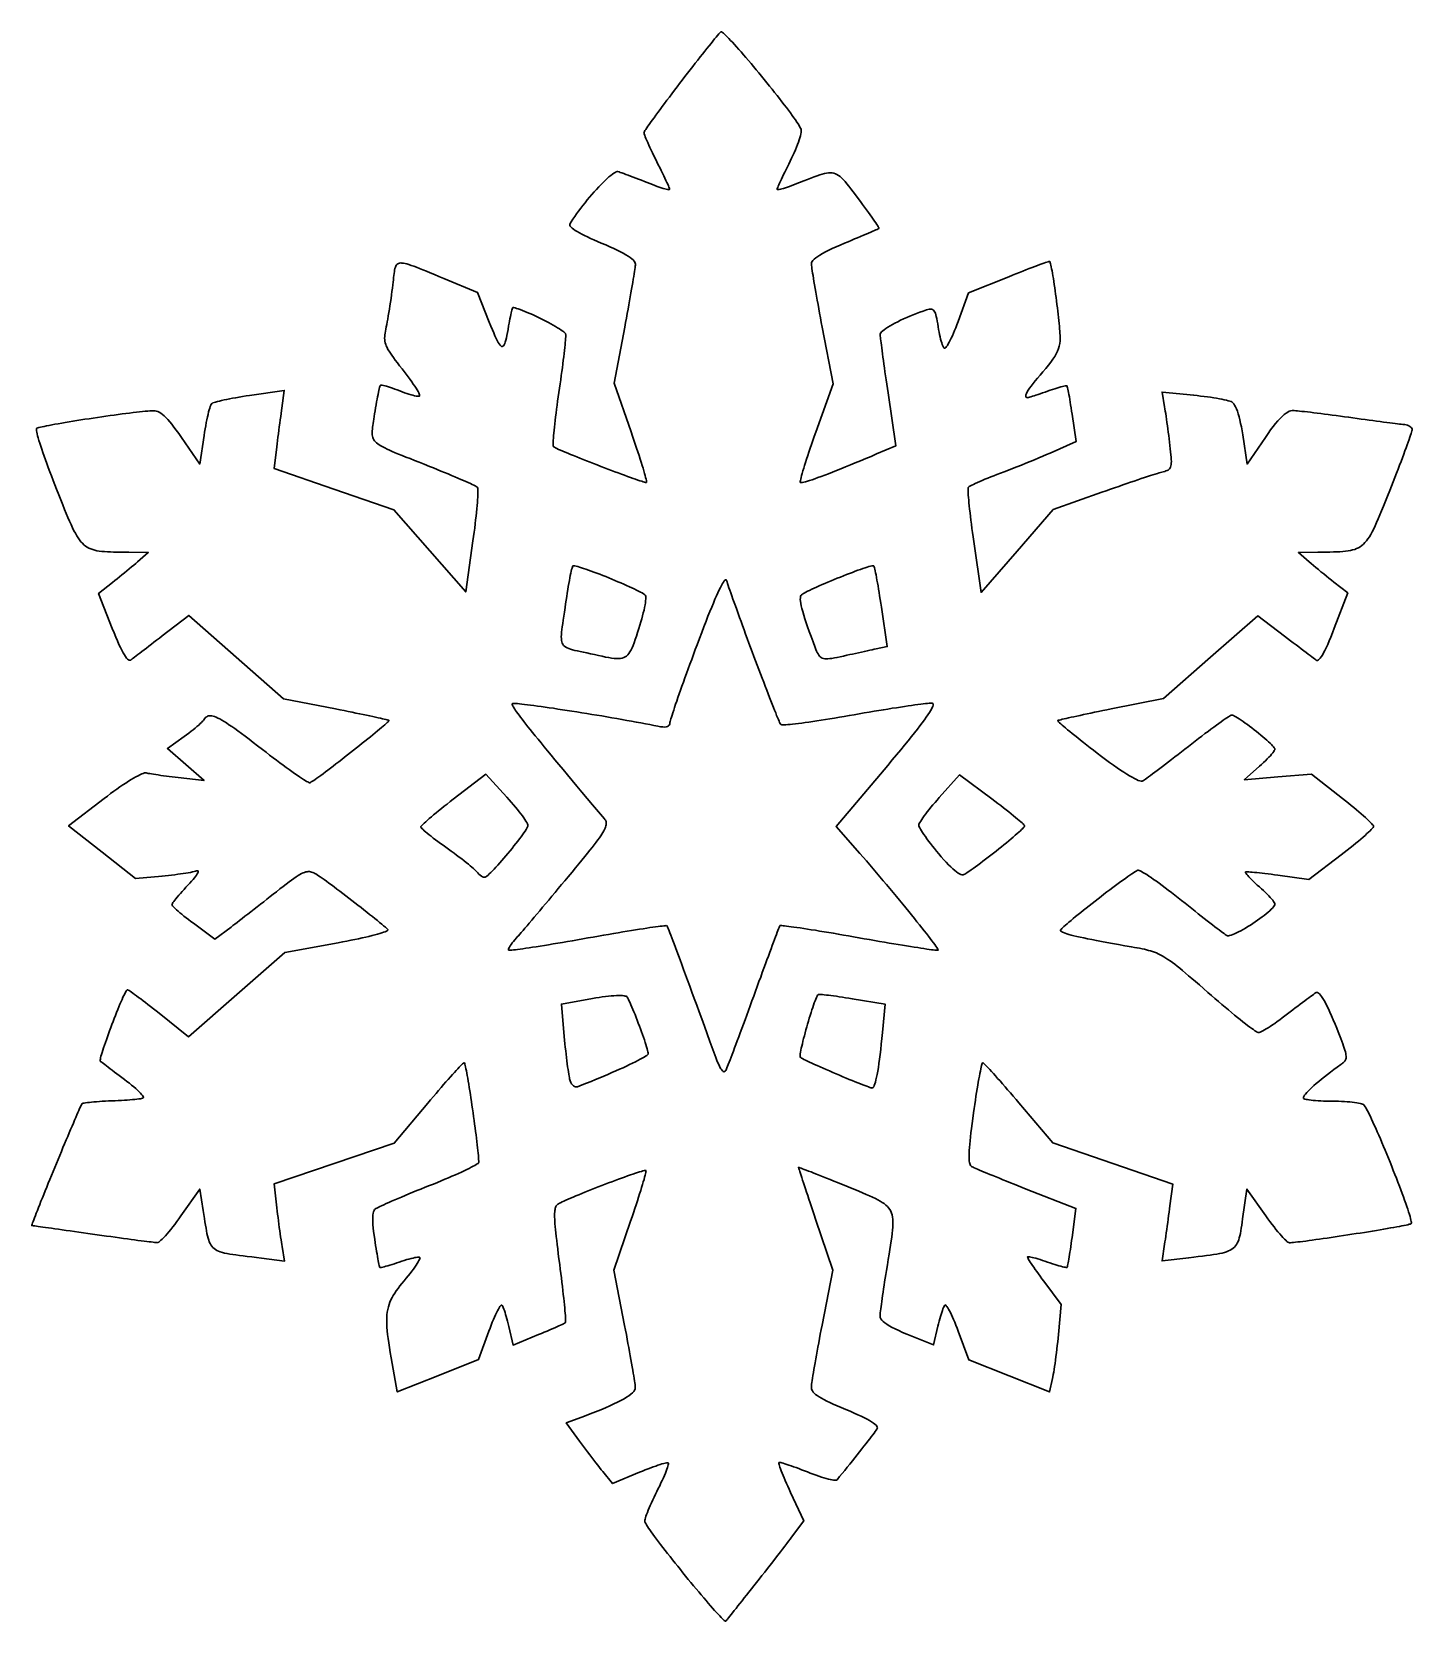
# Model space of a CAD drawing. Header units: millimetres. Extents: x -143 to 141, y -164 to 164.
import ezdxf

# ---------------------------------------------------------------- set-up
doc = ezdxf.new("R2010")
doc.units = ezdxf.units.MM
doc.layers.add('По умолчанию', color=7, linetype='Continuous', lineweight=30)

msp = doc.modelspace()

# ---------------------------------------------------------------- linework, layer by layer
at = {"layer": 'По умолчанию', "color": 18, "lineweight": 30, "true_color": 0x000000}
msp.add_lwpolyline([(5.84, -156.47), (6.39, -155.78), (6.94, -155.07), (7.51, -154.35), (8.08, -153.63), (8.64, -152.91), (9.2, -152.19), (9.75, -151.48), (10.29, -150.79), (10.8, -150.12), (11.3, -149.48), (11.77, -148.87), (12.21, -148.29), (12.62, -147.75), (12.99, -147.27), (13.32, -146.83), (13.6, -146.45), (13.6, -146.45), (16.12, -143.06), (16.12, -143.06), (13.4, -137.21), (13.4, -137.21), (13.11, -136.57), (12.82, -135.95), (12.56, -135.35), (12.31, -134.77), (12.07, -134.22), (11.85, -133.7), (11.66, -133.21), (11.48, -132.76), (11.33, -132.36), (11.2, -132), (11.1, -131.7), (11.03, -131.44), (10.98, -131.25), (10.97, -131.11), (10.99, -131.05), (10.99, -131.05), (11.05, -131.03), (11.18, -131.03), (11.37, -131.07), (11.61, -131.12), (11.9, -131.2), (12.25, -131.3), (12.63, -131.43), (13.06, -131.57), (13.52, -131.73), (14.02, -131.91), (14.54, -132.1), (15.09, -132.31), (15.67, -132.53), (16.26, -132.76), (16.87, -133), (16.87, -133), (17.47, -133.25), (18.07, -133.47), (18.65, -133.68), (19.21, -133.88), (19.75, -134.05), (20.26, -134.21), (20.74, -134.35), (21.18, -134.46), (21.59, -134.56), (21.95, -134.63), (22.26, -134.67), (22.53, -134.69), (22.74, -134.69), (22.9, -134.66), (22.99, -134.6), (22.99, -134.6), (23.51, -133.96), (24.04, -133.31), (24.57, -132.66), (25.09, -132.01), (25.62, -131.36), (26.13, -130.71), (26.64, -130.08), (27.13, -129.45), (27.61, -128.85), (28.08, -128.26), (28.52, -127.69), (28.94, -127.15), (29.33, -126.64), (29.7, -126.17), (30.03, -125.73), (30.33, -125.33), (30.6, -124.97), (30.82, -124.66), (31.01, -124.41), (31.15, -124.2), (31.24, -124.05), (31.24, -124.05), (31.29, -123.91), (31.26, -123.75), (31.17, -123.57), (31, -123.37), (30.77, -123.15), (30.47, -122.92), (30.1, -122.68), (29.67, -122.41), (29.17, -122.13), (28.6, -121.84), (27.96, -121.52), (27.26, -121.2), (26.49, -120.85), (25.66, -120.49), (24.76, -120.12), (24.76, -120.12), (23.83, -119.74), (22.98, -119.37), (22.2, -119.03), (21.48, -118.7), (20.84, -118.38), (20.26, -118.08), (19.74, -117.8), (19.29, -117.52), (18.9, -117.26), (18.56, -117.01), (18.29, -116.77), (18.06, -116.53), (17.89, -116.3), (17.77, -116.08), (17.7, -115.86), (17.68, -115.64), (17.68, -115.64), (17.69, -115.47), (17.71, -115.23), (17.74, -114.93), (17.79, -114.56), (17.85, -114.13), (17.93, -113.64), (18.01, -113.1), (18.11, -112.51), (18.21, -111.87), (18.33, -111.19), (18.45, -110.47), (18.59, -109.71), (18.73, -108.92), (18.88, -108.1), (19.03, -107.25), (19.19, -106.38), (19.36, -105.48), (19.53, -104.58), (19.71, -103.66), (19.89, -102.73), (19.89, -102.73), (22.1, -91.4), (22.1, -91.4), (18.56, -80.88), (18.56, -80.88), (18.27, -80.02), (17.99, -79.18), (17.72, -78.36), (17.45, -77.56), (17.19, -76.79), (16.94, -76.04), (16.7, -75.33), (16.48, -74.65), (16.27, -74.01), (16.07, -73.41), (15.88, -72.85), (15.71, -72.34), (15.56, -71.87), (15.42, -71.46), (15.31, -71.1), (15.21, -70.8), (15.13, -70.55), (15.07, -70.37), (15.04, -70.26), (15.03, -70.21), (15.03, -70.21), (15.06, -70.21), (15.17, -70.24), (15.34, -70.3), (15.58, -70.38), (15.88, -70.49), (16.23, -70.63), (16.64, -70.79), (17.1, -70.97), (17.61, -71.17), (18.17, -71.39), (18.77, -71.62), (19.41, -71.88), (20.08, -72.15), (20.79, -72.44), (21.54, -72.74), (22.31, -73.05), (23.1, -73.37), (23.92, -73.71), (24.75, -74.05), (24.75, -74.05), (25.71, -74.44), (26.61, -74.81), (27.46, -75.15), (28.24, -75.47), (28.98, -75.78), (29.65, -76.07), (30.28, -76.35), (30.86, -76.62), (31.38, -76.89), (31.86, -77.16), (32.29, -77.43), (32.68, -77.7), (33.03, -77.98), (33.34, -78.28), (33.6, -78.59), (33.83, -78.91), (34.02, -79.26), (34.17, -79.63), (34.3, -80.03), (34.39, -80.46), (34.45, -80.93), (34.48, -81.43), (34.48, -81.97), (34.46, -82.56), (34.41, -83.19), (34.34, -83.87), (34.25, -84.6), (34.14, -85.39), (34.01, -86.24), (33.86, -87.16), (33.7, -88.13), (33.52, -89.18), (33.34, -90.3), (33.14, -91.5), (33.14, -91.5), (33.01, -92.27), (32.89, -93.03), (32.77, -93.78), (32.66, -94.52), (32.55, -95.24), (32.45, -95.93), (32.35, -96.6), (32.26, -97.24), (32.17, -97.84), (32.1, -98.4), (32.03, -98.92), (31.97, -99.39), (31.92, -99.81), (31.88, -100.18), (31.85, -100.49), (31.83, -100.73), (31.83, -100.91), (31.83, -100.91), (31.87, -101.15), (31.98, -101.41), (32.18, -101.68), (32.45, -101.96), (32.8, -102.25), (33.22, -102.55), (33.72, -102.87), (34.3, -103.19), (34.95, -103.52), (35.68, -103.87), (36.48, -104.22), (37.35, -104.58), (37.35, -104.58), (42.87, -106.81), (42.87, -106.81), (43.76, -102.98), (43.76, -102.98), (43.88, -102.45), (44.01, -101.94), (44.15, -101.45), (44.28, -100.97), (44.41, -100.53), (44.54, -100.11), (44.67, -99.73), (44.79, -99.4), (44.91, -99.12), (45.02, -98.88), (45.11, -98.71), (45.19, -98.6), (45.19, -98.6), (45.27, -98.58), (45.36, -98.62), (45.48, -98.73), (45.61, -98.91), (45.77, -99.14), (45.94, -99.42), (46.13, -99.76), (46.32, -100.15), (46.53, -100.59), (46.75, -101.06), (46.98, -101.58), (47.21, -102.13), (47.45, -102.72), (47.69, -103.33), (47.93, -103.97), (47.93, -103.97), (50.11, -109.88), (50.11, -109.88), (58.43, -113.19), (58.43, -113.19), (66.74, -116.51), (66.74, -116.51), (67.37, -113.73), (67.37, -113.73), (67.44, -113.36), (67.52, -112.92), (67.61, -112.42), (67.7, -111.87), (67.79, -111.26), (67.88, -110.61), (67.98, -109.93), (68.07, -109.21), (68.16, -108.47), (68.25, -107.72), (68.34, -106.96), (68.43, -106.2), (68.5, -105.44), (68.58, -104.69), (68.58, -104.69), (69.17, -98.45), (69.17, -98.45), (65.56, -93.68), (65.56, -93.68), (65.17, -93.16), (64.8, -92.66), (64.44, -92.17), (64.1, -91.69), (63.78, -91.24), (63.49, -90.82), (63.22, -90.42), (62.98, -90.06), (62.76, -89.73), (62.58, -89.44), (62.43, -89.19), (62.32, -88.98), (62.25, -88.82), (62.21, -88.71), (62.22, -88.65), (62.22, -88.65), (62.29, -88.63), (62.43, -88.63), (62.63, -88.65), (62.88, -88.7), (63.18, -88.77), (63.53, -88.86), (63.92, -88.96), (64.34, -89.09), (64.8, -89.23), (65.28, -89.38), (65.78, -89.55), (66.3, -89.73), (66.3, -89.73), (66.82, -89.91), (67.32, -90.08), (67.8, -90.23), (68.25, -90.37), (68.68, -90.5), (69.06, -90.61), (69.41, -90.7), (69.71, -90.77), (69.96, -90.82), (70.15, -90.85), (70.28, -90.85), (70.35, -90.83), (70.35, -90.83), (70.38, -90.77), (70.42, -90.64), (70.47, -90.45), (70.52, -90.2), (70.58, -89.9), (70.65, -89.54), (70.72, -89.14), (70.79, -88.69), (70.87, -88.2), (70.95, -87.67), (71.04, -87.12), (71.12, -86.53), (71.21, -85.92), (71.3, -85.29), (71.39, -84.64), (71.39, -84.64), (72.19, -78.69), (72.19, -78.69), (61.95, -74.68), (61.95, -74.68), (61.11, -74.35), (60.28, -74.03), (59.47, -73.7), (58.67, -73.39), (57.89, -73.08), (57.14, -72.77), (56.41, -72.48), (55.72, -72.19), (55.05, -71.92), (54.42, -71.66), (53.83, -71.42), (53.27, -71.19), (52.77, -70.97), (52.3, -70.77), (51.89, -70.6), (51.53, -70.44), (51.23, -70.3), (50.99, -70.19), (50.8, -70.09), (50.68, -70.03), (50.68, -70.03), (50.57, -69.94), (50.48, -69.81), (50.39, -69.65), (50.32, -69.45), (50.27, -69.2), (50.22, -68.91), (50.2, -68.58), (50.18, -68.19), (50.18, -67.76), (50.19, -67.27), (50.21, -66.72), (50.25, -66.12), (50.31, -65.46), (50.37, -64.74), (50.46, -63.96), (50.55, -63.11), (50.66, -62.19), (50.79, -61.2), (50.93, -60.14), (51.08, -59), (51.08, -59), (51.21, -58.11), (51.33, -57.24), (51.46, -56.39), (51.58, -55.57), (51.7, -54.78), (51.83, -54.03), (51.95, -53.31), (52.06, -52.63), (52.18, -51.99), (52.29, -51.4), (52.39, -50.86), (52.49, -50.37), (52.58, -49.93), (52.67, -49.56), (52.75, -49.25), (52.83, -49), (52.89, -48.82), (52.95, -48.71), (52.99, -48.68), (52.99, -48.68), (53.06, -48.71), (53.18, -48.81), (53.34, -48.96), (53.55, -49.16), (53.8, -49.42), (54.09, -49.72), (54.42, -50.07), (54.78, -50.46), (55.17, -50.9), (55.6, -51.37), (56.05, -51.88), (56.54, -52.42), (57.04, -53), (57.57, -53.6), (58.11, -54.22), (58.67, -54.88), (59.25, -55.55), (59.84, -56.24), (60.44, -56.94), (60.44, -56.94), (67.4, -65.15), (67.4, -65.15), (79.76, -69.4), (79.76, -69.4), (92.13, -73.65), (92.13, -73.65), (91.55, -78.15), (91.55, -78.15), (91.47, -78.79), (91.38, -79.47), (91.28, -80.17), (91.18, -80.89), (91.08, -81.61), (90.98, -82.34), (90.88, -83.05), (90.79, -83.73), (90.69, -84.39), (90.6, -85.01), (90.52, -85.57), (90.44, -86.07), (90.44, -86.07), (89.91, -89.49), (89.91, -89.49), (95.41, -88.85), (95.41, -88.85), (96.44, -88.73), (97.39, -88.62), (98.27, -88.51), (99.09, -88.41), (99.84, -88.31), (100.54, -88.2), (101.18, -88.1), (101.76, -87.99), (102.3, -87.87), (102.78, -87.74), (103.22, -87.6), (103.61, -87.45), (103.97, -87.28), (104.29, -87.09), (104.57, -86.89), (104.82, -86.66), (105.05, -86.41), (105.25, -86.13), (105.42, -85.83), (105.58, -85.5), (105.71, -85.13), (105.83, -84.73), (105.95, -84.3), (106.05, -83.83), (106.14, -83.31), (106.24, -82.76), (106.33, -82.16), (106.42, -81.52), (106.52, -80.82), (106.52, -80.82), (107.41, -74.7), (107.41, -74.7), (111.29, -80.22), (111.29, -80.22), (111.72, -80.82), (112.15, -81.41), (112.57, -81.97), (112.98, -82.5), (113.38, -83.01), (113.77, -83.48), (114.15, -83.92), (114.5, -84.32), (114.83, -84.68), (115.13, -84.99), (115.41, -85.25), (115.65, -85.47), (115.86, -85.62), (116.03, -85.72), (116.16, -85.75), (116.16, -85.75), (116.37, -85.74), (116.65, -85.72), (117, -85.69), (117.4, -85.65), (117.86, -85.6), (118.37, -85.54), (118.93, -85.47), (119.54, -85.4), (120.19, -85.31), (120.87, -85.22), (121.59, -85.12), (122.35, -85.01), (123.12, -84.9), (123.92, -84.79), (124.75, -84.67), (125.58, -84.54), (126.43, -84.41), (127.29, -84.28), (128.16, -84.15), (129.02, -84.02), (129.89, -83.88), (130.75, -83.75), (131.6, -83.61), (132.43, -83.48), (133.26, -83.34), (134.06, -83.21), (134.84, -83.08), (135.59, -82.95), (136.31, -82.83), (136.99, -82.71), (137.64, -82.59), (138.25, -82.48), (138.81, -82.38), (139.32, -82.28), (139.78, -82.19), (140.19, -82.11), (140.53, -82.03), (140.82, -81.96), (141.03, -81.91), (141.18, -81.86), (141.25, -81.82), (141.25, -81.82), (141.28, -81.74), (141.28, -81.58), (141.25, -81.37), (141.19, -81.09), (141.11, -80.75), (141, -80.35), (140.87, -79.9), (140.71, -79.41), (140.53, -78.86), (140.33, -78.28), (140.12, -77.65), (139.88, -76.99), (139.63, -76.3), (139.37, -75.58), (139.09, -74.84), (138.8, -74.07), (138.5, -73.28), (138.19, -72.48), (137.87, -71.66), (137.55, -70.84), (137.22, -70.01), (136.88, -69.18), (136.55, -68.35), (136.21, -67.53), (135.88, -66.71), (135.54, -65.91), (135.21, -65.12), (134.88, -64.34), (134.56, -63.6), (134.24, -62.87), (133.94, -62.17), (133.64, -61.51), (133.35, -60.88), (133.08, -60.29), (132.82, -59.74), (132.57, -59.23), (132.34, -58.78), (132.13, -58.38), (131.94, -58.03), (131.77, -57.74), (131.62, -57.51), (131.49, -57.35), (131.39, -57.25), (131.39, -57.25), (131.24, -57.18), (131.02, -57.1), (130.74, -57.03), (130.4, -56.97), (130.02, -56.9), (129.58, -56.85), (129.11, -56.79), (128.59, -56.74), (128.05, -56.7), (127.48, -56.66), (126.88, -56.63), (126.27, -56.61), (125.65, -56.6), (125.01, -56.59), (125.01, -56.59), (124.39, -56.59), (123.77, -56.57), (123.17, -56.55), (122.6, -56.53), (122.05, -56.5), (121.53, -56.46), (121.05, -56.42), (120.61, -56.37), (120.22, -56.32), (119.87, -56.26), (119.58, -56.21), (119.35, -56.14), (119.18, -56.08), (119.08, -56.02), (119.08, -56.02), (119.03, -55.92), (119.05, -55.77), (119.13, -55.59), (119.26, -55.37), (119.46, -55.11), (119.71, -54.82), (120, -54.5), (120.35, -54.16), (120.75, -53.78), (121.19, -53.38), (121.67, -52.96), (122.19, -52.51), (122.75, -52.05), (123.35, -51.57), (123.97, -51.08), (124.63, -50.58), (125.31, -50.07), (126.02, -49.55), (126.76, -49.02), (126.76, -49.02), (126.95, -48.89), (127.12, -48.75), (127.28, -48.62), (127.42, -48.49), (127.54, -48.36), (127.64, -48.21), (127.72, -48.06), (127.78, -47.89), (127.82, -47.71), (127.83, -47.51), (127.83, -47.28), (127.8, -47.03), (127.75, -46.74), (127.68, -46.43), (127.58, -46.07), (127.46, -45.68), (127.31, -45.25), (127.14, -44.76), (126.94, -44.23), (126.72, -43.65), (126.47, -43.01), (126.19, -42.31), (125.89, -41.55), (125.55, -40.73), (125.55, -40.73), (125.19, -39.84), (124.84, -39.02), (124.51, -38.26), (124.18, -37.56), (123.87, -36.92), (123.58, -36.34), (123.3, -35.84), (123.04, -35.39), (122.79, -35.02), (122.56, -34.71), (122.35, -34.46), (122.15, -34.29), (121.97, -34.19), (121.82, -34.16), (121.68, -34.2), (121.68, -34.2), (121.54, -34.28), (121.35, -34.41), (121.11, -34.58), (120.82, -34.78), (120.5, -35.02), (120.13, -35.28), (119.73, -35.58), (119.3, -35.9), (118.85, -36.24), (118.37, -36.6), (117.87, -36.98), (117.35, -37.37), (116.83, -37.78), (116.29, -38.19), (115.75, -38.61), (115.75, -38.61), (115.21, -39.02), (114.68, -39.43), (114.15, -39.81), (113.63, -40.18), (113.13, -40.54), (112.65, -40.86), (112.19, -41.17), (111.76, -41.44), (111.36, -41.69), (111, -41.91), (110.67, -42.09), (110.38, -42.24), (110.14, -42.34), (109.94, -42.41), (109.8, -42.43), (109.8, -42.43), (109.69, -42.41), (109.53, -42.33), (109.32, -42.21), (109.05, -42.05), (108.74, -41.84), (108.39, -41.59), (107.99, -41.3), (107.55, -40.97), (107.08, -40.61), (106.57, -40.21), (106.03, -39.78), (105.45, -39.32), (104.85, -38.84), (104.23, -38.32), (103.58, -37.79), (102.91, -37.22), (102.22, -36.64), (101.52, -36.04), (100.8, -35.43), (100.07, -34.8), (99.33, -34.15), (99.33, -34.15), (98.44, -33.37), (97.6, -32.63), (96.81, -31.95), (96.08, -31.31), (95.39, -30.72), (94.74, -30.17), (94.13, -29.66), (93.56, -29.19), (93.03, -28.76), (92.52, -28.36), (92.04, -27.99), (91.58, -27.66), (91.14, -27.36), (90.72, -27.08), (90.31, -26.83), (89.92, -26.6), (89.53, -26.39), (89.14, -26.21), (88.76, -26.04), (88.37, -25.88), (87.98, -25.74), (87.57, -25.62), (87.16, -25.5), (86.73, -25.39), (86.27, -25.28), (85.8, -25.18), (85.3, -25.08), (84.78, -24.99), (84.22, -24.88), (83.62, -24.78), (83.62, -24.78), (82.23, -24.54), (80.92, -24.3), (79.68, -24.08), (78.52, -23.87), (77.43, -23.66), (76.41, -23.47), (75.46, -23.28), (74.58, -23.11), (73.78, -22.94), (73.03, -22.78), (72.36, -22.62), (71.75, -22.48), (71.2, -22.34), (70.72, -22.2), (70.3, -22.08), (69.94, -21.96), (69.64, -21.85), (69.4, -21.74), (69.21, -21.64), (69.08, -21.54), (69, -21.45), (68.98, -21.36), (68.98, -21.36), (69.02, -21.29), (69.11, -21.17), (69.26, -21.01), (69.46, -20.81), (69.72, -20.57), (70.02, -20.31), (70.36, -20), (70.75, -19.67), (71.17, -19.32), (71.63, -18.94), (72.12, -18.54), (72.63, -18.12), (73.17, -17.68), (73.73, -17.23), (74.31, -16.77), (74.9, -16.31), (75.5, -15.83), (76.11, -15.35), (76.73, -14.87), (77.35, -14.4), (77.96, -13.92), (78.57, -13.46), (79.18, -13), (79.77, -12.55), (80.34, -12.12), (80.9, -11.71), (81.44, -11.31), (81.95, -10.94), (82.43, -10.59), (82.89, -10.27), (83.3, -9.98), (83.68, -9.72), (84.02, -9.49), (84.32, -9.3), (84.57, -9.15), (84.77, -9.04), (84.91, -8.98), (84.91, -8.98), (85.02, -8.98), (85.18, -9.02), (85.39, -9.12), (85.66, -9.25), (85.98, -9.43), (86.34, -9.64), (86.75, -9.9), (87.19, -10.19), (87.67, -10.51), (88.19, -10.87), (88.74, -11.26), (89.32, -11.67), (89.92, -12.12), (90.55, -12.58), (91.2, -13.07), (91.87, -13.58), (92.55, -14.11), (93.24, -14.66), (93.95, -15.22), (93.95, -15.22), (94.65, -15.78), (95.35, -16.34), (96.04, -16.89), (96.71, -17.42), (97.37, -17.94), (98, -18.44), (98.62, -18.93), (99.21, -19.39), (99.77, -19.83), (100.3, -20.24), (100.8, -20.62), (101.26, -20.98), (101.68, -21.3), (102.06, -21.59), (102.39, -21.84), (102.68, -22.05), (102.92, -22.22), (103.1, -22.35), (103.23, -22.43), (103.23, -22.43), (103.38, -22.48), (103.58, -22.49), (103.83, -22.44), (104.13, -22.36), (104.47, -22.24), (104.85, -22.09), (105.25, -21.91), (105.69, -21.69), (106.15, -21.45), (106.62, -21.19), (107.11, -20.91), (107.61, -20.61), (108.11, -20.29), (108.61, -19.97), (109.11, -19.64), (109.6, -19.3), (110.08, -18.96), (110.54, -18.62), (110.97, -18.29), (111.38, -17.96), (111.76, -17.64), (112.1, -17.34), (112.41, -17.04), (112.66, -16.77), (112.87, -16.52), (113.03, -16.3), (113.12, -16.1), (113.15, -15.93), (113.15, -15.93), (113.12, -15.81), (113.04, -15.64), (112.9, -15.43), (112.72, -15.18), (112.49, -14.91), (112.22, -14.6), (111.91, -14.27), (111.57, -13.92), (111.2, -13.56), (110.81, -13.18), (110.4, -12.8), (109.97, -12.41), (109.97, -12.41), (109.54, -12.03), (109.13, -11.66), (108.75, -11.31), (108.41, -10.97), (108.09, -10.65), (107.81, -10.36), (107.57, -10.1), (107.37, -9.87), (107.22, -9.68), (107.13, -9.53), (107.08, -9.42), (107.09, -9.36), (107.09, -9.36), (107.17, -9.34), (107.31, -9.33), (107.52, -9.33), (107.79, -9.34), (108.12, -9.36), (108.51, -9.38), (108.95, -9.42), (109.43, -9.47), (109.96, -9.53), (110.52, -9.59), (111.12, -9.66), (111.75, -9.74), (112.4, -9.82), (113.08, -9.92), (113.77, -10.01), (113.77, -10.01), (120.14, -10.92), (120.14, -10.92), (126.81, -5.81), (126.81, -5.81), (127.45, -5.32), (128.08, -4.83), (128.68, -4.35), (129.26, -3.88), (129.82, -3.43), (130.35, -2.99), (130.84, -2.57), (131.31, -2.17), (131.73, -1.8), (132.12, -1.45), (132.47, -1.13), (132.77, -0.84), (133.02, -0.59), (133.22, -0.37), (133.37, -0.19), (133.46, -0.05), (133.49, 0.04), (133.49, 0.04), (133.46, 0.14), (133.37, 0.27), (133.23, 0.45), (133.04, 0.67), (132.8, 0.92), (132.51, 1.2), (132.18, 1.52), (131.8, 1.86), (131.39, 2.23), (130.95, 2.62), (130.47, 3.03), (129.96, 3.46), (129.43, 3.91), (128.87, 4.37), (128.29, 4.84), (127.69, 5.32), (127.08, 5.8), (127.08, 5.8), (120.67, 10.82), (120.67, 10.82), (113.76, 10.25), (113.76, 10.25), (106.85, 9.67), (106.85, 9.67), (110, 12.44), (110, 12.44), (110.43, 12.82), (110.84, 13.2), (111.22, 13.58), (111.59, 13.94), (111.92, 14.29), (112.23, 14.62), (112.49, 14.93), (112.72, 15.21), (112.91, 15.45), (113.04, 15.66), (113.13, 15.84), (113.15, 15.96), (113.15, 15.96), (113.12, 16.08), (113.03, 16.23), (112.88, 16.42), (112.69, 16.65), (112.44, 16.91), (112.16, 17.19), (111.83, 17.49), (111.47, 17.82), (111.09, 18.16), (110.68, 18.51), (110.24, 18.87), (109.8, 19.24), (109.34, 19.6), (108.88, 19.97), (108.41, 20.33), (107.95, 20.68), (107.49, 21.03), (107.05, 21.35), (106.62, 21.66), (106.21, 21.94), (105.82, 22.19), (105.46, 22.42), (105.14, 22.61), (104.86, 22.77), (104.61, 22.89), (104.42, 22.96), (104.27, 22.98), (104.27, 22.98), (104.18, 22.96), (104.04, 22.89), (103.84, 22.78), (103.58, 22.62), (103.28, 22.42), (102.93, 22.19), (102.53, 21.92), (102.1, 21.61), (101.62, 21.27), (101.11, 20.9), (100.57, 20.5), (99.99, 20.08), (99.39, 19.63), (98.76, 19.16), (98.11, 18.67), (97.44, 18.16), (96.75, 17.63), (96.05, 17.09), (95.34, 16.54), (95.34, 16.54), (94.62, 15.98), (93.92, 15.43), (93.22, 14.89), (92.54, 14.36), (91.88, 13.85), (91.24, 13.36), (90.61, 12.88), (90.02, 12.42), (89.45, 11.99), (88.92, 11.58), (88.42, 11.2), (87.95, 10.85), (87.53, 10.53), (87.14, 10.25), (86.81, 10), (86.52, 9.79), (86.28, 9.62), (86.1, 9.5), (85.98, 9.42), (85.98, 9.42), (85.83, 9.37), (85.62, 9.37), (85.35, 9.43), (85.03, 9.54), (84.66, 9.7), (84.23, 9.9), (83.76, 10.16), (83.23, 10.46), (82.66, 10.81), (82.04, 11.21), (81.37, 11.64), (80.66, 12.13), (79.91, 12.65), (79.12, 13.22), (78.29, 13.83), (77.42, 14.48), (76.52, 15.17), (76.52, 15.17), (75.8, 15.73), (75.1, 16.27), (74.42, 16.8), (73.77, 17.31), (73.14, 17.81), (72.54, 18.29), (71.96, 18.75), (71.43, 19.18), (70.92, 19.59), (70.46, 19.97), (70.04, 20.33), (69.66, 20.65), (69.32, 20.94), (69.04, 21.19), (68.8, 21.4), (68.62, 21.58), (68.49, 21.71), (68.42, 21.81), (68.41, 21.85), (68.41, 21.85), (68.47, 21.88), (68.59, 21.92), (68.78, 21.97), (69.04, 22.04), (69.36, 22.12), (69.73, 22.21), (70.16, 22.31), (70.64, 22.41), (71.17, 22.53), (71.75, 22.66), (72.37, 22.79), (73.03, 22.93), (73.73, 23.08), (74.46, 23.24), (75.23, 23.4), (76.02, 23.56), (76.84, 23.73), (77.69, 23.9), (78.55, 24.07), (79.43, 24.25), (79.43, 24.25), (90.21, 26.4), (90.21, 26.4), (99.92, 34.9), (99.92, 34.9), (109.63, 43.41), (109.63, 43.41), (115.15, 39.23), (115.15, 39.23), (115.76, 38.78), (116.35, 38.32), (116.94, 37.88), (117.51, 37.45), (118.06, 37.03), (118.59, 36.63), (119.1, 36.25), (119.57, 35.89), (120, 35.56), (120.4, 35.27), (120.75, 35), (121.06, 34.77), (121.31, 34.58), (121.51, 34.43), (121.65, 34.32), (121.65, 34.32), (121.79, 34.26), (121.94, 34.26), (122.11, 34.34), (122.3, 34.49), (122.5, 34.71), (122.72, 35), (122.95, 35.36), (123.2, 35.8), (123.46, 36.3), (123.74, 36.88), (124.04, 37.53), (124.35, 38.26), (124.68, 39.05), (125.03, 39.92), (125.4, 40.87), (125.4, 40.87), (128.16, 48.15), (128.16, 48.15), (125.32, 50.37), (125.32, 50.37), (124.83, 50.76), (124.3, 51.18), (123.76, 51.61), (123.21, 52.07), (122.65, 52.52), (122.11, 52.97), (121.58, 53.41), (121.09, 53.83), (120.64, 54.21), (120.24, 54.56), (120.24, 54.56), (118.02, 56.52), (118.02, 56.52), (121.99, 56.56), (121.99, 56.56), (122.88, 56.57), (123.72, 56.57), (124.5, 56.58), (125.23, 56.6), (125.91, 56.62), (126.55, 56.65), (127.15, 56.69), (127.71, 56.74), (128.23, 56.81), (128.72, 56.9), (129.17, 57.01), (129.6, 57.14), (130, 57.3), (130.38, 57.48), (130.74, 57.69), (131.08, 57.94), (131.41, 58.22), (131.72, 58.54), (132.03, 58.89), (132.33, 59.29), (132.62, 59.73), (132.91, 60.22), (133.21, 60.75), (133.51, 61.34), (133.81, 61.98), (134.12, 62.67), (134.45, 63.42), (134.79, 64.24), (135.15, 65.11), (135.53, 66.05), (135.93, 67.05), (136.36, 68.13), (136.81, 69.27), (136.81, 69.27), (137.17, 70.18), (137.52, 71.08), (137.87, 71.96), (138.2, 72.82), (138.53, 73.66), (138.84, 74.47), (139.14, 75.26), (139.43, 76.02), (139.7, 76.74), (139.96, 77.43), (140.2, 78.08), (140.42, 78.69), (140.62, 79.25), (140.81, 79.77), (140.97, 80.24), (141.11, 80.65), (141.23, 81.01), (141.32, 81.3), (141.39, 81.54), (141.43, 81.71), (141.44, 81.82), (141.44, 81.82), (141.41, 82), (141.32, 82.18), (141.18, 82.34), (140.99, 82.49), (140.76, 82.62), (140.5, 82.72), (140.21, 82.8), (139.9, 82.84), (139.9, 82.84), (139.73, 82.86), (139.49, 82.88), (139.18, 82.92), (138.82, 82.96), (138.4, 83.01), (137.92, 83.07), (137.39, 83.14), (136.82, 83.21), (136.2, 83.29), (135.54, 83.38), (134.84, 83.47), (134.11, 83.57), (133.35, 83.67), (132.57, 83.78), (131.76, 83.89), (130.93, 84), (130.09, 84.12), (129.24, 84.23), (128.37, 84.36), (128.37, 84.36), (127.51, 84.48), (126.65, 84.59), (125.81, 84.71), (124.98, 84.82), (124.16, 84.92), (123.37, 85.02), (122.61, 85.12), (121.87, 85.21), (121.17, 85.3), (120.5, 85.38), (119.87, 85.45), (119.28, 85.52), (118.74, 85.58), (118.26, 85.63), (117.82, 85.67), (117.44, 85.7), (117.13, 85.73), (116.88, 85.74), (116.69, 85.75), (116.69, 85.75), (116.42, 85.71), (116.13, 85.61), (115.8, 85.44), (115.45, 85.2), (115.07, 84.9), (114.66, 84.53), (114.23, 84.1), (113.78, 83.6), (113.3, 83.05), (112.81, 82.43), (112.29, 81.75), (111.76, 81.02), (111.2, 80.22), (111.2, 80.22), (107.42, 74.7), (107.42, 74.7), (106.53, 80.73), (106.53, 80.73), (106.4, 81.57), (106.25, 82.36), (106.1, 83.11), (105.95, 83.81), (105.78, 84.47), (105.61, 85.06), (105.43, 85.6), (105.25, 86.09), (105.06, 86.51), (104.87, 86.86), (104.69, 87.15), (104.49, 87.36), (104.3, 87.51), (104.3, 87.51), (104.12, 87.59), (103.87, 87.68), (103.55, 87.78), (103.17, 87.87), (102.74, 87.97), (102.25, 88.07), (101.73, 88.17), (101.16, 88.27), (100.55, 88.37), (99.92, 88.47), (99.25, 88.56), (98.57, 88.65), (97.87, 88.74), (97.16, 88.82), (96.45, 88.9), (96.45, 88.9), (89.93, 89.54), (89.93, 89.54), (90.44, 86.54), (90.44, 86.54), (90.51, 86.13), (90.59, 85.65), (90.67, 85.12), (90.75, 84.55), (90.84, 83.94), (90.93, 83.29), (91.02, 82.63), (91.11, 81.95), (91.21, 81.26), (91.29, 80.57), (91.38, 79.89), (91.46, 79.22), (91.54, 78.57), (91.54, 78.57), (91.62, 77.85), (91.69, 77.21), (91.75, 76.63), (91.79, 76.11), (91.82, 75.66), (91.83, 75.25), (91.82, 74.9), (91.8, 74.6), (91.75, 74.33), (91.68, 74.11), (91.59, 73.91), (91.47, 73.75), (91.33, 73.61), (91.16, 73.49), (90.96, 73.39), (90.73, 73.29), (90.47, 73.21), (90.18, 73.12), (89.85, 73.04), (89.85, 73.04), (89.62, 72.98), (89.32, 72.89), (88.95, 72.78), (88.53, 72.65), (88.05, 72.5), (87.52, 72.33), (86.94, 72.14), (86.31, 71.93), (85.65, 71.71), (84.94, 71.47), (84.2, 71.22), (83.44, 70.96), (82.64, 70.69), (81.83, 70.41), (80.99, 70.12), (80.14, 69.82), (79.28, 69.52), (78.41, 69.22), (77.54, 68.91), (77.54, 68.91), (67.5, 65.34), (67.5, 65.34), (60.06, 56.8), (60.06, 56.8), (52.63, 48.26), (52.63, 48.26), (51.13, 58.79), (51.13, 58.79), (51, 59.7), (50.88, 60.59), (50.76, 61.46), (50.65, 62.31), (50.55, 63.13), (50.45, 63.92), (50.36, 64.68), (50.28, 65.4), (50.21, 66.08), (50.14, 66.71), (50.09, 67.3), (50.04, 67.84), (50, 68.33), (49.97, 68.75), (49.96, 69.12), (49.95, 69.42), (49.95, 69.65), (49.96, 69.82), (49.99, 69.91), (49.99, 69.91), (50.07, 69.99), (50.22, 70.1), (50.44, 70.22), (50.71, 70.37), (51.05, 70.54), (51.44, 70.72), (51.87, 70.92), (52.35, 71.13), (52.87, 71.35), (53.43, 71.58), (54.01, 71.82), (54.62, 72.06), (55.25, 72.3), (55.9, 72.54), (55.9, 72.54), (56.63, 72.81), (57.42, 73.11), (58.26, 73.44), (59.13, 73.78), (60.03, 74.14), (60.94, 74.5), (61.85, 74.87), (62.76, 75.25), (63.65, 75.62), (64.52, 75.98), (65.34, 76.33), (66.12, 76.66), (66.84, 76.98), (66.84, 76.98), (72.23, 79.37), (72.23, 79.37), (71.39, 84.99), (71.39, 84.99), (71.29, 85.65), (71.19, 86.28), (71.09, 86.9), (71, 87.48), (70.9, 88.04), (70.82, 88.55), (70.73, 89.03), (70.65, 89.46), (70.58, 89.84), (70.51, 90.17), (70.45, 90.44), (70.4, 90.64), (70.36, 90.78), (70.33, 90.84), (70.33, 90.84), (70.27, 90.86), (70.14, 90.86), (69.95, 90.83), (69.7, 90.78), (69.41, 90.7), (69.06, 90.61), (68.68, 90.5), (68.26, 90.38), (67.81, 90.24), (67.34, 90.08), (66.84, 89.92), (66.33, 89.74), (66.33, 89.74), (65.81, 89.56), (65.31, 89.38), (64.83, 89.22), (64.38, 89.06), (63.95, 88.92), (63.56, 88.79), (63.21, 88.68), (62.9, 88.58), (62.64, 88.51), (62.44, 88.45), (62.29, 88.41), (62.21, 88.4), (62.21, 88.4), (62.04, 88.43), (61.91, 88.5), (61.85, 88.62), (61.84, 88.79), (61.89, 89.01), (61.99, 89.27), (62.15, 89.59), (62.37, 89.95), (62.63, 90.35), (62.96, 90.8), (63.34, 91.3), (63.77, 91.84), (64.26, 92.43), (64.8, 93.06), (65.39, 93.74), (65.39, 93.74), (66, 94.44), (66.54, 95.1), (67.02, 95.73), (67.44, 96.33), (67.81, 96.9), (68.11, 97.45), (68.37, 97.99), (68.57, 98.52), (68.73, 99.04), (68.84, 99.56), (68.9, 100.08), (68.93, 100.61), (68.93, 100.61), (68.93, 100.9), (68.91, 101.25), (68.89, 101.65), (68.86, 102.1), (68.82, 102.6), (68.77, 103.14), (68.71, 103.71), (68.65, 104.31), (68.59, 104.94), (68.51, 105.59), (68.44, 106.26), (68.35, 106.94), (68.27, 107.63), (68.18, 108.33), (68.09, 109.02), (68, 109.71), (67.9, 110.39), (67.81, 111.06), (67.71, 111.71), (67.62, 112.33), (67.53, 112.93), (67.44, 113.5), (67.35, 114.03), (67.26, 114.52), (67.18, 114.97), (67.1, 115.37), (67.03, 115.71), (66.96, 116), (66.9, 116.22), (66.85, 116.38), (66.8, 116.47), (66.8, 116.47), (66.75, 116.47), (66.63, 116.45), (66.45, 116.4), (66.21, 116.33), (65.92, 116.24), (65.57, 116.12), (65.17, 115.98), (64.72, 115.82), (64.23, 115.64), (63.7, 115.44), (63.13, 115.22), (62.53, 114.99), (61.89, 114.75), (61.22, 114.49), (60.53, 114.21), (59.82, 113.93), (59.09, 113.64), (58.33, 113.33), (58.33, 113.33), (50.07, 109.98), (50.07, 109.98), (47.9, 104.07), (47.9, 104.07), (47.66, 103.43), (47.42, 102.82), (47.19, 102.23), (46.95, 101.68), (46.72, 101.15), (46.5, 100.67), (46.28, 100.23), (46.08, 99.83), (45.88, 99.48), (45.7, 99.18), (45.54, 98.93), (45.39, 98.75), (45.26, 98.62), (45.16, 98.57), (45.07, 98.58), (45.07, 98.58), (44.98, 98.67), (44.87, 98.83), (44.77, 99.05), (44.65, 99.34), (44.54, 99.67), (44.42, 100.05), (44.31, 100.47), (44.2, 100.93), (44.09, 101.42), (43.98, 101.93), (43.89, 102.47), (43.8, 103.02), (43.8, 103.02), (43.7, 103.64), (43.61, 104.2), (43.52, 104.69), (43.42, 105.12), (43.33, 105.48), (43.22, 105.8), (43.11, 106.05), (42.99, 106.26), (42.86, 106.42), (42.71, 106.53), (42.55, 106.61), (42.37, 106.64), (42.17, 106.65), (41.94, 106.62), (41.69, 106.56), (41.41, 106.48), (41.41, 106.48), (40.72, 106.25), (40.04, 106.01), (39.35, 105.76), (38.67, 105.49), (37.99, 105.21), (37.33, 104.93), (36.69, 104.64), (36.07, 104.34), (35.48, 104.05), (34.91, 103.76), (34.38, 103.47), (33.89, 103.19), (33.45, 102.91), (33.04, 102.65), (32.69, 102.4), (32.4, 102.16), (32.16, 101.94), (31.99, 101.74), (31.88, 101.56), (31.85, 101.4), (31.85, 101.4), (31.85, 101.28), (31.87, 101.08), (31.9, 100.83), (31.94, 100.51), (31.98, 100.13), (32.04, 99.69), (32.1, 99.2), (32.17, 98.66), (32.25, 98.07), (32.34, 97.44), (32.43, 96.77), (32.53, 96.06), (32.63, 95.32), (32.74, 94.54), (32.85, 93.74), (32.97, 92.91), (33.09, 92.06), (33.22, 91.2), (33.35, 90.31), (33.48, 89.42), (33.48, 89.42), (35.09, 78.5), (35.09, 78.5), (31.13, 76.8), (31.13, 76.8), (29.98, 76.31), (28.87, 75.84), (27.78, 75.38), (26.73, 74.95), (25.71, 74.53), (24.73, 74.13), (23.78, 73.75), (22.88, 73.39), (22.02, 73.05), (21.2, 72.73), (20.43, 72.44), (19.71, 72.17), (19.04, 71.92), (18.41, 71.7), (17.84, 71.5), (17.33, 71.33), (16.87, 71.19), (16.47, 71.08), (16.13, 70.99), (15.85, 70.93), (15.64, 70.9), (15.49, 70.9), (15.41, 70.93), (15.41, 70.93), (15.39, 71), (15.4, 71.14), (15.43, 71.35), (15.48, 71.62), (15.56, 71.95), (15.67, 72.35), (15.79, 72.79), (15.93, 73.29), (16.1, 73.84), (16.28, 74.43), (16.48, 75.07), (16.69, 75.74), (16.93, 76.45), (17.17, 77.19), (17.43, 77.96), (17.7, 78.76), (17.99, 79.58), (18.28, 80.43), (18.59, 81.28), (18.59, 81.28), (22.15, 91.26), (22.15, 91.26), (19.91, 102.95), (19.91, 102.95), (19.73, 103.91), (19.55, 104.86), (19.38, 105.8), (19.21, 106.71), (19.05, 107.6), (18.89, 108.47), (18.74, 109.31), (18.6, 110.12), (18.46, 110.89), (18.34, 111.62), (18.22, 112.31), (18.11, 112.95), (18.02, 113.55), (17.93, 114.09), (17.86, 114.57), (17.79, 115), (17.75, 115.36), (17.71, 115.65), (17.69, 115.88), (17.68, 116.03), (17.68, 116.03), (17.72, 116.23), (17.83, 116.45), (18.01, 116.68), (18.27, 116.93), (18.59, 117.2), (18.99, 117.49), (19.45, 117.79), (19.98, 118.1), (20.58, 118.43), (21.25, 118.77), (21.97, 119.12), (22.76, 119.48), (23.62, 119.86), (24.53, 120.25), (24.53, 120.25), (25.23, 120.54), (25.91, 120.82), (26.57, 121.1), (27.21, 121.36), (27.82, 121.62), (28.39, 121.86), (28.94, 122.09), (29.44, 122.31), (29.9, 122.5), (30.31, 122.68), (30.67, 122.84), (30.98, 122.98), (31.23, 123.09), (31.42, 123.18), (31.55, 123.25), (31.61, 123.28), (31.61, 123.28), (31.61, 123.33), (31.56, 123.44), (31.47, 123.61), (31.34, 123.83), (31.17, 124.1), (30.96, 124.42), (30.72, 124.77), (30.44, 125.17), (30.14, 125.61), (29.8, 126.08), (29.44, 126.59), (29.06, 127.12), (28.65, 127.67), (28.22, 128.24), (27.78, 128.84), (27.32, 129.45), (27.32, 129.45), (26.78, 130.17), (26.28, 130.83), (25.82, 131.43), (25.39, 131.98), (24.99, 132.48), (24.62, 132.92), (24.27, 133.31), (23.93, 133.65), (23.6, 133.95), (23.28, 134.2), (22.96, 134.4), (22.64, 134.55), (22.31, 134.66), (21.97, 134.73), (21.61, 134.76), (21.23, 134.75), (20.83, 134.7), (20.39, 134.62), (19.92, 134.49), (19.41, 134.33), (18.85, 134.14), (18.25, 133.92), (17.59, 133.66), (16.88, 133.38), (16.1, 133.06), (15.25, 132.72), (15.25, 132.72), (14.71, 132.51), (14.19, 132.31), (13.69, 132.12), (13.21, 131.95), (12.77, 131.8), (12.35, 131.66), (11.97, 131.54), (11.63, 131.44), (11.33, 131.36), (11.08, 131.31), (10.88, 131.27), (10.73, 131.26), (10.64, 131.27), (10.61, 131.31), (10.61, 131.31), (10.62, 131.4), (10.67, 131.54), (10.75, 131.73), (10.85, 131.98), (10.98, 132.28), (11.13, 132.62), (11.31, 133.01), (11.51, 133.43), (11.72, 133.89), (11.95, 134.37), (12.2, 134.89), (12.46, 135.42), (12.74, 135.98), (13.03, 136.55), (13.32, 137.14), (13.32, 137.14), (13.61, 137.73), (13.89, 138.32), (14.15, 138.89), (14.4, 139.46), (14.62, 140.01), (14.83, 140.54), (15.01, 141.05), (15.18, 141.52), (15.32, 141.97), (15.43, 142.37), (15.52, 142.74), (15.57, 143.06), (15.6, 143.34), (15.6, 143.56), (15.57, 143.72), (15.57, 143.72), (15.47, 143.93), (15.34, 144.18), (15.16, 144.48), (14.95, 144.82), (14.7, 145.21), (14.41, 145.63), (14.09, 146.08), (13.74, 146.57), (13.37, 147.08), (12.96, 147.63), (12.54, 148.2), (12.09, 148.78), (11.62, 149.39), (11.14, 150.02), (10.63, 150.66), (10.12, 151.31), (9.6, 151.97), (9.06, 152.63), (8.52, 153.3), (7.98, 153.98), (7.43, 154.64), (6.88, 155.31), (6.33, 155.97), (5.79, 156.62), (5.25, 157.26), (4.72, 157.88), (4.2, 158.49), (3.7, 159.07), (3.21, 159.64), (2.73, 160.18), (2.27, 160.69), (1.84, 161.18), (1.42, 161.63), (1.04, 162.04), (0.68, 162.42), (0.34, 162.76), (0.04, 163.06), (-0.22, 163.31), (-0.45, 163.51), (-0.64, 163.66), (-0.8, 163.76), (-0.91, 163.8), (-0.97, 163.79), (-0.97, 163.79), (-1.16, 163.59), (-1.38, 163.35), (-1.64, 163.05), (-1.93, 162.71), (-2.25, 162.32), (-2.6, 161.89), (-2.98, 161.42), (-3.39, 160.92), (-3.82, 160.38), (-4.27, 159.82), (-4.74, 159.22), (-5.22, 158.61), (-5.72, 157.97), (-6.24, 157.31), (-6.76, 156.64), (-7.29, 155.95), (-7.83, 155.26), (-8.37, 154.56), (-8.91, 153.85), (-9.45, 153.15), (-9.99, 152.44), (-10.52, 151.74), (-11.05, 151.04), (-11.56, 150.36), (-12.07, 149.69), (-12.56, 149.03), (-13.03, 148.4), (-13.49, 147.78), (-13.93, 147.19), (-14.34, 146.63), (-14.73, 146.09), (-15.09, 145.59), (-15.43, 145.13), (-15.73, 144.7), (-16, 144.32), (-16.23, 143.98), (-16.43, 143.68), (-16.59, 143.44), (-16.7, 143.25), (-16.77, 143.11), (-16.8, 143.04), (-16.8, 143.04), (-16.78, 142.91), (-16.73, 142.72), (-16.64, 142.47), (-16.53, 142.17), (-16.38, 141.81), (-16.21, 141.4), (-16.02, 140.96), (-15.8, 140.47), (-15.56, 139.95), (-15.31, 139.41), (-15.04, 138.83), (-14.75, 138.24), (-14.45, 137.64), (-14.14, 137.02), (-14.14, 137.02), (-13.84, 136.41), (-13.54, 135.81), (-13.25, 135.23), (-12.98, 134.67), (-12.73, 134.14), (-12.49, 133.64), (-12.27, 133.18), (-12.08, 132.76), (-11.91, 132.38), (-11.76, 132.05), (-11.65, 131.78), (-11.56, 131.56), (-11.51, 131.4), (-11.49, 131.31), (-11.49, 131.31), (-11.52, 131.27), (-11.62, 131.26), (-11.76, 131.27), (-11.97, 131.31), (-12.22, 131.36), (-12.52, 131.44), (-12.86, 131.54), (-13.23, 131.66), (-13.65, 131.8), (-14.1, 131.95), (-14.57, 132.12), (-15.07, 132.31), (-15.59, 132.51), (-16.13, 132.72), (-16.13, 132.72), (-16.72, 132.96), (-17.31, 133.19), (-17.9, 133.42), (-18.47, 133.64), (-19.03, 133.86), (-19.56, 134.06), (-20.06, 134.25), (-20.53, 134.42), (-20.96, 134.58), (-21.34, 134.71), (-21.67, 134.83), (-21.94, 134.92), (-22.15, 134.98), (-22.15, 134.98), (-22.3, 134.99), (-22.5, 134.93), (-22.74, 134.82), (-23.01, 134.66), (-23.31, 134.45), (-23.65, 134.19), (-24.01, 133.88), (-24.4, 133.54), (-24.8, 133.16), (-25.23, 132.74), (-25.67, 132.29), (-26.12, 131.82), (-26.59, 131.32), (-27.05, 130.8), (-27.52, 130.27), (-28, 129.72), (-28.47, 129.15), (-28.93, 128.58), (-29.38, 128.01), (-29.83, 127.43), (-30.26, 126.86), (-30.67, 126.29), (-31.06, 125.73), (-31.42, 125.18), (-31.76, 124.65), (-32.07, 124.13), (-32.07, 124.13), (-32.1, 124.01), (-32.07, 123.87), (-31.97, 123.71), (-31.8, 123.53), (-31.58, 123.33), (-31.3, 123.11), (-30.96, 122.88), (-30.56, 122.64), (-30.11, 122.38), (-29.61, 122.11), (-29.06, 121.82), (-28.46, 121.53), (-27.81, 121.22), (-27.11, 120.91), (-26.38, 120.59), (-25.6, 120.27), (-25.6, 120.27), (-24.67, 119.88), (-23.82, 119.5), (-23.02, 119.15), (-22.3, 118.8), (-21.64, 118.47), (-21.05, 118.16), (-20.52, 117.86), (-20.06, 117.57), (-19.66, 117.29), (-19.32, 117.03), (-19.05, 116.78), (-18.84, 116.54), (-18.68, 116.31), (-18.59, 116.1), (-18.56, 115.89), (-18.56, 115.89), (-18.57, 115.73), (-18.59, 115.5), (-18.63, 115.21), (-18.68, 114.84), (-18.74, 114.42), (-18.81, 113.93), (-18.9, 113.39), (-18.99, 112.8), (-19.1, 112.16), (-19.21, 111.48), (-19.34, 110.75), (-19.47, 109.99), (-19.61, 109.19), (-19.76, 108.36), (-19.91, 107.51), (-20.07, 106.62), (-20.24, 105.72), (-20.41, 104.8), (-20.59, 103.87), (-20.77, 102.92), (-20.77, 102.92), (-22.97, 91.42), (-22.97, 91.42), (-19.46, 81.35), (-19.46, 81.35), (-19.16, 80.48), (-18.86, 79.64), (-18.58, 78.81), (-18.31, 78), (-18.06, 77.22), (-17.81, 76.47), (-17.58, 75.76), (-17.37, 75.08), (-17.17, 74.44), (-16.99, 73.85), (-16.82, 73.3), (-16.68, 72.79), (-16.56, 72.35), (-16.45, 71.95), (-16.37, 71.62), (-16.31, 71.35), (-16.28, 71.14), (-16.27, 71), (-16.29, 70.93), (-16.29, 70.93), (-16.35, 70.93), (-16.48, 70.95), (-16.67, 70.99), (-16.93, 71.07), (-17.25, 71.16), (-17.62, 71.28), (-18.04, 71.42), (-18.51, 71.58), (-19.03, 71.76), (-19.58, 71.96), (-20.17, 72.17), (-20.79, 72.4), (-21.43, 72.64), (-22.11, 72.88), (-22.8, 73.14), (-23.51, 73.41), (-24.23, 73.68), (-24.96, 73.96), (-25.69, 74.24), (-26.43, 74.53), (-27.16, 74.81), (-27.89, 75.1), (-28.61, 75.38), (-29.31, 75.66), (-29.99, 75.93), (-30.66, 76.2), (-31.29, 76.45), (-31.9, 76.7), (-32.48, 76.94), (-33.02, 77.17), (-33.51, 77.38), (-33.96, 77.57), (-34.37, 77.75), (-34.72, 77.91), (-35.01, 78.06), (-35.25, 78.17), (-35.42, 78.27), (-35.42, 78.27), (-35.46, 78.33), (-35.48, 78.47), (-35.5, 78.67), (-35.5, 78.93), (-35.5, 79.26), (-35.48, 79.64), (-35.45, 80.08), (-35.42, 80.57), (-35.37, 81.11), (-35.31, 81.69), (-35.25, 82.32), (-35.18, 82.99), (-35.1, 83.7), (-35.01, 84.45), (-34.91, 85.22), (-34.81, 86.02), (-34.7, 86.85), (-34.58, 87.71), (-34.46, 88.58), (-34.33, 89.47), (-34.33, 89.47), (-34.19, 90.36), (-34.07, 91.24), (-33.94, 92.11), (-33.83, 92.95), (-33.71, 93.78), (-33.61, 94.58), (-33.51, 95.36), (-33.41, 96.11), (-33.33, 96.82), (-33.25, 97.49), (-33.17, 98.13), (-33.11, 98.72), (-33.05, 99.27), (-33.01, 99.76), (-32.97, 100.21), (-32.94, 100.59), (-32.92, 100.92), (-32.91, 101.19), (-32.91, 101.39), (-32.93, 101.52), (-32.93, 101.52), (-32.98, 101.64), (-33.11, 101.78), (-33.29, 101.94), (-33.54, 102.13), (-33.84, 102.34), (-34.19, 102.57), (-34.58, 102.81), (-35.01, 103.06), (-35.47, 103.33), (-35.97, 103.6), (-36.48, 103.88), (-37.02, 104.16), (-37.57, 104.44), (-38.12, 104.71), (-38.68, 104.99), (-39.24, 105.25), (-39.79, 105.51), (-40.33, 105.75), (-40.86, 105.98), (-41.36, 106.19), (-41.83, 106.38), (-42.27, 106.55), (-42.68, 106.69), (-43.04, 106.81), (-43.36, 106.89), (-43.62, 106.95), (-43.83, 106.97), (-43.83, 106.97), (-43.87, 106.93), (-43.91, 106.83), (-43.96, 106.67), (-44.02, 106.45), (-44.09, 106.18), (-44.17, 105.86), (-44.24, 105.5), (-44.32, 105.1), (-44.41, 104.67), (-44.49, 104.2), (-44.58, 103.72), (-44.67, 103.21), (-44.67, 103.21), (-44.79, 102.48), (-44.91, 101.82), (-45.02, 101.22), (-45.14, 100.7), (-45.25, 100.24), (-45.36, 99.85), (-45.48, 99.53), (-45.6, 99.27), (-45.72, 99.09), (-45.85, 98.98), (-45.98, 98.94), (-46.13, 98.96), (-46.28, 99.06), (-46.45, 99.23), (-46.62, 99.47), (-46.82, 99.78), (-47.02, 100.16), (-47.24, 100.61), (-47.49, 101.14), (-47.74, 101.73), (-48.02, 102.4), (-48.33, 103.15), (-48.65, 103.96), (-48.65, 103.96), (-51.06, 110.06), (-51.06, 110.06), (-58.02, 112.94), (-58.02, 112.94), (-59.02, 113.36), (-59.95, 113.75), (-60.81, 114.11), (-61.61, 114.44), (-62.35, 114.74), (-63.03, 115.02), (-63.65, 115.27), (-64.22, 115.48), (-64.74, 115.67), (-65.2, 115.83), (-65.63, 115.96), (-66.01, 116.05), (-66.35, 116.12), (-66.65, 116.15), (-66.91, 116.16), (-67.15, 116.13), (-67.35, 116.07), (-67.53, 115.97), (-67.68, 115.85), (-67.81, 115.69), (-67.92, 115.49), (-68.01, 115.27), (-68.09, 115.01), (-68.16, 114.71), (-68.21, 114.38), (-68.27, 114.01), (-68.32, 113.61), (-68.36, 113.17), (-68.41, 112.7), (-68.47, 112.19), (-68.53, 111.65), (-68.53, 111.65), (-68.61, 110.98), (-68.7, 110.28), (-68.8, 109.56), (-68.9, 108.83), (-69.01, 108.09), (-69.12, 107.35), (-69.23, 106.63), (-69.34, 105.93), (-69.46, 105.25), (-69.57, 104.61), (-69.68, 104.01), (-69.78, 103.47), (-69.88, 102.99), (-69.88, 102.99), (-69.98, 102.53), (-70.06, 102.11), (-70.12, 101.71), (-70.17, 101.34), (-70.2, 100.99), (-70.21, 100.66), (-70.19, 100.33), (-70.15, 100.02), (-70.09, 99.7), (-69.99, 99.38), (-69.87, 99.05), (-69.72, 98.71), (-69.53, 98.36), (-69.3, 97.98), (-69.04, 97.57), (-68.74, 97.14), (-68.4, 96.66), (-68.02, 96.15), (-67.59, 95.59), (-67.12, 94.98), (-66.6, 94.32), (-66.6, 94.32), (-66.17, 93.76), (-65.75, 93.21), (-65.35, 92.68), (-64.98, 92.17), (-64.63, 91.67), (-64.31, 91.21), (-64.01, 90.77), (-63.75, 90.37), (-63.53, 90), (-63.34, 89.68), (-63.18, 89.39), (-63.07, 89.16), (-63, 88.97), (-62.98, 88.83), (-63, 88.76), (-63, 88.76), (-63.09, 88.71), (-63.25, 88.7), (-63.46, 88.71), (-63.72, 88.74), (-64.03, 88.8), (-64.38, 88.89), (-64.77, 88.99), (-65.2, 89.12), (-65.65, 89.26), (-66.12, 89.43), (-66.61, 89.61), (-67.11, 89.8), (-67.11, 89.8), (-67.61, 90), (-68.1, 90.18), (-68.57, 90.35), (-69.01, 90.5), (-69.43, 90.63), (-69.81, 90.74), (-70.15, 90.84), (-70.45, 90.91), (-70.7, 90.96), (-70.9, 90.98), (-71.04, 90.97), (-71.11, 90.94), (-71.11, 90.94), (-71.16, 90.87), (-71.21, 90.72), (-71.27, 90.51), (-71.34, 90.23), (-71.41, 89.9), (-71.5, 89.51), (-71.58, 89.07), (-71.67, 88.59), (-71.77, 88.08), (-71.87, 87.52), (-71.97, 86.94), (-72.07, 86.33), (-72.17, 85.69), (-72.27, 85.04), (-72.27, 85.04), (-72.35, 84.51), (-72.43, 84), (-72.51, 83.53), (-72.58, 83.09), (-72.65, 82.68), (-72.7, 82.3), (-72.74, 81.94), (-72.77, 81.6), (-72.79, 81.29), (-72.78, 80.99), (-72.76, 80.72), (-72.71, 80.46), (-72.64, 80.21), (-72.55, 79.97), (-72.42, 79.74), (-72.27, 79.52), (-72.08, 79.31), (-71.86, 79.1), (-71.61, 78.89), (-71.31, 78.68), (-70.98, 78.47), (-70.6, 78.26), (-70.18, 78.04), (-69.72, 77.81), (-69.2, 77.57), (-68.64, 77.32), (-68.02, 77.06), (-67.35, 76.78), (-66.62, 76.48), (-65.83, 76.17), (-64.99, 75.83), (-64.08, 75.47), (-63.1, 75.08), (-62.06, 74.67), (-60.96, 74.23), (-60.96, 74.23), (-60.16, 73.91), (-59.38, 73.59), (-58.61, 73.28), (-57.87, 72.97), (-57.14, 72.67), (-56.45, 72.38), (-55.78, 72.1), (-55.14, 71.83), (-54.54, 71.57), (-53.98, 71.33), (-53.46, 71.1), (-52.98, 70.89), (-52.55, 70.69), (-52.17, 70.52), (-51.84, 70.36), (-51.57, 70.23), (-51.36, 70.11), (-51.21, 70.03), (-51.13, 69.96), (-51.13, 69.96), (-51.08, 69.88), (-51.05, 69.71), (-51.03, 69.48), (-51.01, 69.18), (-51.02, 68.82), (-51.03, 68.39), (-51.05, 67.91), (-51.08, 67.37), (-51.12, 66.78), (-51.17, 66.15), (-51.23, 65.47), (-51.3, 64.75), (-51.38, 64), (-51.47, 63.21), (-51.56, 62.39), (-51.67, 61.54), (-51.78, 60.67), (-51.9, 59.78), (-52.02, 58.88), (-52.02, 58.88), (-53.51, 48.36), (-53.51, 48.36), (-60.92, 56.82), (-60.92, 56.82), (-68.33, 65.29), (-68.33, 65.29), (-80.66, 69.55), (-80.66, 69.55), (-92.98, 73.82), (-92.98, 73.82), (-92.44, 78.24), (-92.44, 78.24), (-92.36, 78.87), (-92.28, 79.54), (-92.19, 80.24), (-92.1, 80.96), (-92.01, 81.69), (-91.91, 82.42), (-91.82, 83.14), (-91.72, 83.85), (-91.63, 84.52), (-91.55, 85.16), (-91.47, 85.74), (-91.4, 86.27), (-91.4, 86.27), (-90.89, 89.89), (-90.89, 89.89), (-98.04, 88.86), (-98.04, 88.86), (-98.77, 88.75), (-99.49, 88.63), (-100.19, 88.52), (-100.87, 88.4), (-101.52, 88.28), (-102.15, 88.16), (-102.74, 88.05), (-103.29, 87.93), (-103.8, 87.82), (-104.26, 87.71), (-104.67, 87.6), (-105.03, 87.5), (-105.34, 87.4), (-105.58, 87.31), (-105.75, 87.23), (-105.86, 87.16), (-105.86, 87.16), (-105.94, 87.05), (-106.03, 86.85), (-106.13, 86.59), (-106.24, 86.27), (-106.35, 85.89), (-106.47, 85.45), (-106.59, 84.96), (-106.71, 84.43), (-106.83, 83.86), (-106.95, 83.26), (-107.07, 82.63), (-107.19, 81.97), (-107.3, 81.29), (-107.41, 80.6), (-107.41, 80.6), (-108.3, 74.7), (-108.3, 74.7), (-112.09, 80.22), (-112.09, 80.22), (-112.62, 81), (-113.13, 81.7), (-113.61, 82.34), (-114.06, 82.92), (-114.48, 83.44), (-114.89, 83.9), (-115.27, 84.31), (-115.64, 84.66), (-115.99, 84.95), (-116.32, 85.2), (-116.64, 85.39), (-116.95, 85.54), (-117.25, 85.64), (-117.54, 85.7), (-117.83, 85.71), (-117.83, 85.71), (-118.16, 85.7), (-118.56, 85.68), (-119.02, 85.64), (-119.52, 85.6), (-120.08, 85.54), (-120.69, 85.48), (-121.34, 85.41), (-122.03, 85.33), (-122.75, 85.24), (-123.51, 85.14), (-124.29, 85.04), (-125.09, 84.94), (-125.92, 84.82), (-126.76, 84.71), (-127.62, 84.59), (-128.48, 84.46), (-129.35, 84.33), (-130.22, 84.21), (-131.08, 84.07), (-131.94, 83.94), (-132.79, 83.81), (-133.62, 83.68), (-134.44, 83.54), (-135.23, 83.41), (-136, 83.29), (-136.74, 83.16), (-137.45, 83.04), (-138.12, 82.92), (-138.74, 82.8), (-139.32, 82.69), (-139.86, 82.58), (-140.34, 82.48), (-140.76, 82.39), (-141.13, 82.3), (-141.43, 82.22), (-141.66, 82.15), (-141.83, 82.09), (-141.91, 82.04), (-141.91, 82.04), (-141.95, 81.95), (-141.95, 81.8), (-141.93, 81.58), (-141.88, 81.3), (-141.8, 80.96), (-141.7, 80.55), (-141.57, 80.1), (-141.43, 79.59), (-141.25, 79.03), (-141.06, 78.43), (-140.85, 77.78), (-140.62, 77.09), (-140.36, 76.36), (-140.09, 75.6), (-139.81, 74.81), (-139.51, 73.98), (-139.19, 73.13), (-138.86, 72.26), (-138.52, 71.36), (-138.16, 70.45), (-137.79, 69.52), (-137.79, 69.52), (-137.34, 68.39), (-136.92, 67.32), (-136.52, 66.32), (-136.14, 65.38), (-135.79, 64.51), (-135.45, 63.69), (-135.12, 62.94), (-134.81, 62.24), (-134.51, 61.59), (-134.21, 60.99), (-133.92, 60.45), (-133.63, 59.95), (-133.35, 59.5), (-133.06, 59.09), (-132.76, 58.72), (-132.46, 58.39), (-132.15, 58.09), (-131.82, 57.83), (-131.48, 57.61), (-131.12, 57.41), (-130.75, 57.24), (-130.35, 57.09), (-129.92, 56.97), (-129.47, 56.87), (-128.99, 56.79), (-128.47, 56.73), (-127.92, 56.68), (-127.33, 56.64), (-126.7, 56.61), (-126.03, 56.59), (-125.32, 56.58), (-124.56, 56.57), (-123.74, 56.57), (-122.88, 56.56), (-122.88, 56.56), (-118.9, 56.52), (-118.9, 56.52), (-121.13, 54.56), (-121.13, 54.56), (-121.49, 54.25), (-121.89, 53.9), (-122.33, 53.52), (-122.81, 53.13), (-123.3, 52.72), (-123.81, 52.3), (-124.32, 51.88), (-124.83, 51.47), (-125.32, 51.07), (-125.8, 50.69), (-126.25, 50.33), (-126.25, 50.33), (-129.15, 48.07), (-129.15, 48.07), (-126.32, 40.83), (-126.32, 40.83), (-125.95, 39.91), (-125.6, 39.06), (-125.27, 38.27), (-124.95, 37.56), (-124.64, 36.91), (-124.36, 36.34), (-124.09, 35.83), (-123.83, 35.4), (-123.6, 35.03), (-123.37, 34.74), (-123.17, 34.51), (-122.98, 34.36), (-122.81, 34.28), (-122.66, 34.27), (-122.52, 34.33), (-122.52, 34.33), (-122.39, 34.42), (-122.21, 34.56), (-121.99, 34.73), (-121.71, 34.94), (-121.39, 35.18), (-121.04, 35.46), (-120.65, 35.76), (-120.22, 36.08), (-119.77, 36.43), (-119.29, 36.8), (-118.79, 37.18), (-118.27, 37.59), (-117.73, 38), (-117.18, 38.42), (-116.62, 38.85), (-116.06, 39.29), (-116.06, 39.29), (-110.57, 43.53), (-110.57, 43.53), (-100.8, 34.94), (-100.8, 34.94), (-91.03, 26.34), (-91.03, 26.34), (-80.31, 24.25), (-80.31, 24.25), (-79.43, 24.08), (-78.58, 23.91), (-77.74, 23.74), (-76.92, 23.57), (-76.13, 23.41), (-75.37, 23.26), (-74.64, 23.11), (-73.94, 22.96), (-73.28, 22.82), (-72.66, 22.69), (-72.09, 22.56), (-71.56, 22.45), (-71.08, 22.34), (-70.65, 22.24), (-70.28, 22.15), (-69.96, 22.08), (-69.7, 22.01), (-69.51, 21.95), (-69.38, 21.91), (-69.33, 21.88), (-69.33, 21.88), (-69.33, 21.84), (-69.4, 21.75), (-69.52, 21.62), (-69.7, 21.45), (-69.93, 21.24), (-70.2, 21), (-70.52, 20.72), (-70.87, 20.41), (-71.27, 20.08), (-71.7, 19.72), (-72.16, 19.34), (-72.65, 18.94), (-73.16, 18.52), (-73.7, 18.08), (-74.26, 17.63), (-74.83, 17.17), (-75.42, 16.7), (-76.02, 16.23), (-76.62, 15.75), (-77.23, 15.27), (-77.84, 14.79), (-78.45, 14.31), (-79.05, 13.84), (-79.65, 13.38), (-80.24, 12.93), (-80.81, 12.49), (-81.36, 12.07), (-81.9, 11.66), (-82.41, 11.28), (-82.9, 10.91), (-83.35, 10.57), (-83.78, 10.26), (-84.17, 9.98), (-84.52, 9.73), (-84.83, 9.52), (-85.1, 9.34), (-85.32, 9.2), (-85.49, 9.1), (-85.61, 9.05), (-85.61, 9.05), (-85.69, 9.05), (-85.84, 9.1), (-86.04, 9.2), (-86.29, 9.33), (-86.59, 9.51), (-86.94, 9.73), (-87.33, 9.99), (-87.77, 10.28), (-88.25, 10.6), (-88.76, 10.96), (-89.31, 11.35), (-89.89, 11.76), (-90.51, 12.21), (-91.14, 12.67), (-91.81, 13.16), (-92.49, 13.67), (-93.2, 14.21), (-93.92, 14.75), (-94.65, 15.32), (-95.4, 15.9), (-95.4, 15.9), (-96.37, 16.65), (-97.29, 17.36), (-98.15, 18.01), (-98.96, 18.63), (-99.72, 19.19), (-100.42, 19.71), (-101.09, 20.19), (-101.7, 20.62), (-102.28, 21.01), (-102.81, 21.36), (-103.3, 21.68), (-103.76, 21.95), (-104.18, 22.18), (-104.57, 22.38), (-104.92, 22.54), (-105.25, 22.67), (-105.55, 22.76), (-105.82, 22.82), (-106.07, 22.85), (-106.3, 22.85), (-106.51, 22.81), (-106.7, 22.75), (-106.87, 22.66), (-107.03, 22.55), (-107.18, 22.4), (-107.31, 22.23), (-107.44, 22.04), (-107.44, 22.04), (-107.55, 21.89), (-107.72, 21.7), (-107.94, 21.48), (-108.21, 21.22), (-108.52, 20.94), (-108.87, 20.64), (-109.26, 20.32), (-109.67, 19.98), (-110.1, 19.64), (-110.55, 19.29), (-111.02, 18.94), (-111.49, 18.59), (-111.49, 18.59), (-114.96, 16.08), (-114.96, 16.08), (-111.18, 12.8), (-111.18, 12.8), (-107.41, 9.52), (-107.41, 9.52), (-112.71, 10.12), (-112.71, 10.12), (-113.34, 10.19), (-113.96, 10.26), (-114.57, 10.34), (-115.17, 10.42), (-115.76, 10.49), (-116.32, 10.57), (-116.85, 10.65), (-117.35, 10.72), (-117.8, 10.79), (-118.22, 10.86), (-118.59, 10.93), (-118.9, 10.98), (-119.15, 11.04), (-119.34, 11.09), (-119.34, 11.09), (-119.49, 11.1), (-119.7, 11.06), (-119.96, 10.98), (-120.26, 10.86), (-120.62, 10.7), (-121.01, 10.5), (-121.45, 10.26), (-121.92, 9.99), (-122.43, 9.69), (-122.97, 9.35), (-123.53, 8.99), (-124.12, 8.6), (-124.73, 8.18), (-125.36, 7.74), (-126, 7.28), (-126.66, 6.81), (-127.32, 6.31), (-127.99, 5.8), (-127.99, 5.8), (-135.32, 0.14), (-135.32, 0.14), (-128.43, -5.29), (-128.43, -5.29), (-121.55, -10.72), (-121.55, -10.72), (-116.04, -10.2), (-116.04, -10.2), (-115.39, -10.14), (-114.74, -10.07), (-114.09, -9.99), (-113.46, -9.92), (-112.84, -9.83), (-112.25, -9.75), (-111.69, -9.67), (-111.15, -9.59), (-110.66, -9.5), (-110.21, -9.42), (-109.81, -9.34), (-109.47, -9.27), (-109.18, -9.2), (-108.97, -9.13), (-108.97, -9.13), (-108.8, -9.09), (-108.69, -9.09), (-108.62, -9.14), (-108.6, -9.23), (-108.62, -9.36), (-108.7, -9.53), (-108.81, -9.74), (-108.96, -9.98), (-109.16, -10.26), (-109.4, -10.56), (-109.67, -10.9), (-109.99, -11.26), (-110.34, -11.65), (-110.72, -12.06), (-110.72, -12.06), (-111.14, -12.5), (-111.54, -12.93), (-111.92, -13.35), (-112.28, -13.76), (-112.61, -14.15), (-112.92, -14.51), (-113.2, -14.85), (-113.44, -15.16), (-113.65, -15.43), (-113.81, -15.66), (-113.94, -15.85), (-114.01, -16), (-114.04, -16.1), (-114.04, -16.1), (-114.01, -16.18), (-113.92, -16.31), (-113.78, -16.47), (-113.59, -16.67), (-113.34, -16.9), (-113.06, -17.16), (-112.73, -17.44), (-112.37, -17.75), (-111.97, -18.07), (-111.55, -18.42), (-111.09, -18.78), (-110.61, -19.15), (-110.11, -19.52), (-109.6, -19.9), (-109.6, -19.9), (-105.16, -23.16), (-105.16, -23.16), (-101.86, -20.69), (-101.86, -20.69), (-101.5, -20.41), (-101.08, -20.09), (-100.61, -19.74), (-100.11, -19.35), (-99.56, -18.93), (-98.99, -18.48), (-98.38, -18.02), (-97.76, -17.53), (-97.12, -17.03), (-96.46, -16.52), (-95.79, -16), (-95.13, -15.48), (-94.46, -14.95), (-93.8, -14.43), (-93.15, -13.92), (-92.52, -13.42), (-92.52, -13.42), (-91.78, -12.84), (-91.11, -12.31), (-90.48, -11.83), (-89.91, -11.4), (-89.38, -11.01), (-88.9, -10.67), (-88.45, -10.36), (-88.05, -10.1), (-87.67, -9.88), (-87.33, -9.69), (-87.01, -9.54), (-86.72, -9.43), (-86.44, -9.34), (-86.18, -9.29), (-85.94, -9.27), (-85.7, -9.27), (-85.47, -9.3), (-85.25, -9.36), (-85.02, -9.43), (-84.79, -9.53), (-84.56, -9.65), (-84.56, -9.65), (-84.37, -9.76), (-84.13, -9.91), (-83.83, -10.11), (-83.49, -10.34), (-83.1, -10.62), (-82.68, -10.92), (-82.21, -11.26), (-81.71, -11.62), (-81.18, -12.01), (-80.63, -12.42), (-80.05, -12.86), (-79.46, -13.3), (-78.85, -13.77), (-78.23, -14.24), (-77.6, -14.72), (-76.97, -15.21), (-76.34, -15.7), (-75.71, -16.19), (-75.08, -16.67), (-74.47, -17.15), (-73.88, -17.62), (-73.3, -18.08), (-72.74, -18.53), (-72.21, -18.95), (-71.71, -19.36), (-71.24, -19.74), (-70.81, -20.1), (-70.42, -20.43), (-70.07, -20.73), (-69.78, -20.99), (-69.53, -21.22), (-69.53, -21.22), (-69.5, -21.28), (-69.55, -21.36), (-69.67, -21.45), (-69.86, -21.54), (-70.11, -21.65), (-70.42, -21.77), (-70.79, -21.89), (-71.22, -22.02), (-71.7, -22.16), (-72.23, -22.31), (-72.81, -22.46), (-73.44, -22.61), (-74.11, -22.77), (-74.82, -22.93), (-75.57, -23.1), (-76.35, -23.26), (-77.17, -23.43), (-78.01, -23.6), (-78.88, -23.77), (-79.78, -23.93), (-79.78, -23.93), (-90.78, -25.94), (-90.78, -25.94), (-100.69, -34.63), (-100.69, -34.63), (-110.6, -43.32), (-110.6, -43.32), (-116.69, -38.45), (-116.69, -38.45), (-117.28, -37.99), (-117.85, -37.53), (-118.41, -37.09), (-118.96, -36.67), (-119.48, -36.26), (-119.98, -35.88), (-120.46, -35.52), (-120.91, -35.18), (-121.32, -34.87), (-121.71, -34.59), (-122.05, -34.34), (-122.36, -34.12), (-122.63, -33.93), (-122.85, -33.79), (-123.02, -33.68), (-123.14, -33.62), (-123.21, -33.59), (-123.21, -33.59), (-123.28, -33.63), (-123.37, -33.74), (-123.48, -33.91), (-123.61, -34.14), (-123.76, -34.43), (-123.93, -34.77), (-124.11, -35.16), (-124.3, -35.6), (-124.51, -36.07), (-124.73, -36.58), (-124.95, -37.12), (-125.19, -37.69), (-125.42, -38.28), (-125.67, -38.89), (-125.91, -39.51), (-126.15, -40.15), (-126.4, -40.78), (-126.64, -41.42), (-126.87, -42.06), (-127.1, -42.69), (-127.33, -43.31), (-127.54, -43.91), (-127.74, -44.49), (-127.93, -45.04), (-128.11, -45.57), (-128.27, -46.07), (-128.41, -46.52), (-128.53, -46.94), (-128.64, -47.31), (-128.72, -47.63), (-128.77, -47.89), (-128.81, -48.1), (-128.81, -48.24), (-128.78, -48.31), (-128.78, -48.31), (-128.71, -48.38), (-128.58, -48.49), (-128.39, -48.64), (-128.15, -48.83), (-127.87, -49.05), (-127.54, -49.3), (-127.17, -49.59), (-126.77, -49.89), (-126.33, -50.22), (-125.87, -50.57), (-125.39, -50.94), (-124.88, -51.32), (-124.36, -51.71), (-123.82, -52.11), (-123.82, -52.11), (-123.3, -52.51), (-122.8, -52.9), (-122.33, -53.28), (-121.89, -53.65), (-121.48, -54), (-121.12, -54.33), (-120.8, -54.64), (-120.52, -54.92), (-120.29, -55.18), (-120.11, -55.4), (-119.98, -55.59), (-119.91, -55.74), (-119.9, -55.85), (-119.96, -55.92), (-119.96, -55.92), (-120.08, -55.97), (-120.27, -56.02), (-120.53, -56.07), (-120.85, -56.12), (-121.23, -56.17), (-121.67, -56.21), (-122.15, -56.26), (-122.67, -56.31), (-123.23, -56.35), (-123.82, -56.39), (-124.44, -56.43), (-125.08, -56.46), (-125.74, -56.49), (-126.41, -56.52), (-126.41, -56.52), (-127.08, -56.54), (-127.74, -56.58), (-128.37, -56.61), (-128.97, -56.65), (-129.55, -56.69), (-130.09, -56.73), (-130.59, -56.78), (-131.04, -56.83), (-131.45, -56.88), (-131.8, -56.93), (-132.09, -56.98), (-132.31, -57.02), (-132.47, -57.07), (-132.56, -57.12), (-132.56, -57.12), (-132.6, -57.19), (-132.67, -57.32), (-132.77, -57.52), (-132.89, -57.78), (-133.04, -58.1), (-133.21, -58.48), (-133.4, -58.91), (-133.61, -59.38), (-133.83, -59.91), (-134.08, -60.47), (-134.33, -61.08), (-134.61, -61.72), (-134.89, -62.39), (-135.19, -63.1), (-135.5, -63.83), (-135.81, -64.58), (-136.14, -65.36), (-136.47, -66.15), (-136.8, -66.96), (-137.14, -67.77), (-137.48, -68.6), (-137.82, -69.42), (-138.16, -70.25), (-138.5, -71.08), (-138.84, -71.9), (-139.17, -72.71), (-139.5, -73.51), (-139.82, -74.3), (-140.13, -75.06), (-140.43, -75.81), (-140.72, -76.53), (-141, -77.22), (-141.26, -77.88), (-141.51, -78.51), (-141.75, -79.1), (-141.96, -79.65), (-142.16, -80.15), (-142.33, -80.61), (-142.49, -81.02), (-142.62, -81.37), (-142.73, -81.66), (-142.81, -81.9), (-142.87, -82.07), (-142.89, -82.18), (-142.89, -82.21), (-142.89, -82.21), (-142.84, -82.22), (-142.72, -82.23), (-142.52, -82.26), (-142.26, -82.3), (-141.94, -82.34), (-141.55, -82.39), (-141.11, -82.45), (-140.61, -82.52), (-140.06, -82.6), (-139.46, -82.68), (-138.81, -82.78), (-138.12, -82.87), (-137.38, -82.98), (-136.61, -83.08), (-135.8, -83.2), (-134.96, -83.32), (-134.09, -83.44), (-133.19, -83.57), (-132.27, -83.7), (-131.33, -83.83), (-130.37, -83.97), (-130.37, -83.97), (-129.4, -84.1), (-128.45, -84.24), (-127.52, -84.37), (-126.6, -84.5), (-125.71, -84.62), (-124.85, -84.74), (-124.01, -84.85), (-123.21, -84.96), (-122.44, -85.07), (-121.71, -85.16), (-121.02, -85.26), (-120.37, -85.34), (-119.77, -85.42), (-119.22, -85.49), (-118.73, -85.55), (-118.29, -85.6), (-117.91, -85.65), (-117.59, -85.69), (-117.34, -85.71), (-117.15, -85.73), (-117.04, -85.74), (-117.04, -85.74), (-116.91, -85.7), (-116.74, -85.61), (-116.53, -85.46), (-116.29, -85.25), (-116.02, -84.99), (-115.71, -84.67), (-115.38, -84.32), (-115.03, -83.92), (-114.66, -83.48), (-114.27, -83.01), (-113.87, -82.5), (-113.46, -81.97), (-113.04, -81.41), (-112.61, -80.82), (-112.19, -80.22), (-112.19, -80.22), (-108.31, -74.7), (-108.31, -74.7), (-107.59, -79.12), (-107.59, -79.12), (-107.45, -79.95), (-107.33, -80.73), (-107.22, -81.46), (-107.12, -82.13), (-107.01, -82.75), (-106.91, -83.32), (-106.81, -83.85), (-106.7, -84.34), (-106.59, -84.78), (-106.46, -85.19), (-106.33, -85.56), (-106.17, -85.89), (-106, -86.2), (-105.81, -86.47), (-105.6, -86.72), (-105.35, -86.94), (-105.08, -87.14), (-104.78, -87.32), (-104.44, -87.48), (-104.06, -87.62), (-103.64, -87.75), (-103.18, -87.87), (-102.67, -87.98), (-102.12, -88.09), (-101.51, -88.19), (-100.85, -88.28), (-100.13, -88.38), (-99.35, -88.48), (-98.5, -88.58), (-97.6, -88.69), (-96.62, -88.81), (-95.57, -88.94), (-95.57, -88.94), (-90.81, -89.55), (-90.81, -89.55), (-91.33, -86.54), (-91.33, -86.54), (-91.4, -86.13), (-91.47, -85.65), (-91.55, -85.13), (-91.64, -84.55), (-91.73, -83.94), (-91.82, -83.3), (-91.91, -82.63), (-92, -81.95), (-92.09, -81.26), (-92.18, -80.57), (-92.26, -79.89), (-92.34, -79.22), (-92.42, -78.58), (-92.42, -78.58), (-92.99, -73.62), (-92.99, -73.62), (-80.62, -69.42), (-80.62, -69.42), (-68.24, -65.22), (-68.24, -65.22), (-61.31, -56.96), (-61.31, -56.96), (-60.74, -56.29), (-60.18, -55.63), (-59.63, -54.98), (-59.09, -54.36), (-58.57, -53.75), (-58.06, -53.17), (-57.58, -52.61), (-57.11, -52.08), (-56.66, -51.58), (-56.24, -51.11), (-55.85, -50.68), (-55.49, -50.28), (-55.15, -49.92), (-54.85, -49.6), (-54.58, -49.33), (-54.35, -49.1), (-54.15, -48.91), (-54, -48.77), (-53.89, -48.69), (-53.82, -48.66), (-53.82, -48.66), (-53.78, -48.7), (-53.73, -48.8), (-53.68, -48.98), (-53.61, -49.23), (-53.54, -49.53), (-53.46, -49.9), (-53.38, -50.32), (-53.29, -50.79), (-53.2, -51.3), (-53.1, -51.86), (-53, -52.46), (-52.89, -53.09), (-52.78, -53.76), (-52.67, -54.45), (-52.56, -55.17), (-52.45, -55.9), (-52.33, -56.66), (-52.22, -57.42), (-52.11, -58.19), (-52, -58.97), (-51.89, -59.75), (-51.78, -60.53), (-51.68, -61.3), (-51.58, -62.06), (-51.48, -62.8), (-51.39, -63.53), (-51.3, -64.23), (-51.22, -64.91), (-51.14, -65.56), (-51.07, -66.17), (-51.01, -66.75), (-50.96, -67.29), (-50.91, -67.78), (-50.88, -68.22), (-50.85, -68.61), (-50.84, -68.95), (-50.83, -69.22), (-50.83, -69.22), (-50.86, -69.29), (-50.96, -69.39), (-51.13, -69.51), (-51.35, -69.65), (-51.63, -69.82), (-51.97, -70), (-52.36, -70.21), (-52.8, -70.43), (-53.29, -70.66), (-53.82, -70.91), (-54.39, -71.18), (-55, -71.46), (-55.65, -71.75), (-56.34, -72.05), (-57.05, -72.35), (-57.79, -72.67), (-58.56, -72.99), (-59.35, -73.32), (-60.17, -73.65), (-61, -73.98), (-61, -73.98), (-61.87, -74.33), (-62.74, -74.68), (-63.59, -75.02), (-64.41, -75.36), (-65.22, -75.69), (-66, -76.02), (-66.75, -76.33), (-67.46, -76.63), (-68.14, -76.92), (-68.77, -77.2), (-69.37, -77.46), (-69.91, -77.7), (-70.41, -77.92), (-70.85, -78.12), (-71.23, -78.31), (-71.56, -78.46), (-71.82, -78.6), (-72.01, -78.71), (-72.13, -78.79), (-72.13, -78.79), (-72.27, -78.93), (-72.39, -79.13), (-72.49, -79.38), (-72.57, -79.68), (-72.62, -80.04), (-72.66, -80.45), (-72.67, -80.92), (-72.65, -81.46), (-72.62, -82.05), (-72.56, -82.71), (-72.48, -83.43), (-72.38, -84.22), (-72.26, -85.08), (-72.26, -85.08), (-72.16, -85.72), (-72.07, -86.35), (-71.97, -86.95), (-71.87, -87.53), (-71.78, -88.07), (-71.69, -88.58), (-71.61, -89.05), (-71.53, -89.48), (-71.46, -89.85), (-71.39, -90.18), (-71.34, -90.44), (-71.29, -90.64), (-71.24, -90.78), (-71.21, -90.84), (-71.21, -90.84), (-71.15, -90.86), (-71.02, -90.86), (-70.83, -90.83), (-70.58, -90.77), (-70.28, -90.7), (-69.94, -90.61), (-69.56, -90.5), (-69.14, -90.37), (-68.68, -90.23), (-68.2, -90.08), (-67.7, -89.91), (-67.19, -89.73), (-67.19, -89.73), (-66.67, -89.55), (-66.16, -89.39), (-65.67, -89.24), (-65.21, -89.11), (-64.77, -88.99), (-64.37, -88.9), (-64.01, -88.83), (-63.69, -88.77), (-63.42, -88.74), (-63.2, -88.74), (-63.05, -88.75), (-62.96, -88.8), (-62.96, -88.8), (-62.93, -88.88), (-62.96, -89.01), (-63.03, -89.19), (-63.15, -89.43), (-63.3, -89.7), (-63.5, -90.02), (-63.74, -90.37), (-64, -90.76), (-64.3, -91.18), (-64.63, -91.62), (-64.99, -92.08), (-65.37, -92.57), (-65.77, -93.06), (-66.19, -93.57), (-66.19, -93.57), (-66.64, -94.12), (-67.07, -94.65), (-67.45, -95.16), (-67.81, -95.65), (-68.13, -96.13), (-68.43, -96.6), (-68.69, -97.07), (-68.92, -97.54), (-69.13, -98.01), (-69.3, -98.5), (-69.45, -98.99), (-69.57, -99.5), (-69.66, -100.03), (-69.73, -100.59), (-69.77, -101.18), (-69.79, -101.79), (-69.78, -102.45), (-69.74, -103.14), (-69.69, -103.88), (-69.61, -104.67), (-69.5, -105.51), (-69.38, -106.4), (-69.23, -107.36), (-69.07, -108.38), (-68.88, -109.47), (-68.68, -110.63), (-68.68, -110.63), (-67.63, -116.51), (-67.63, -116.51), (-59.26, -113.17), (-59.26, -113.17), (-50.9, -109.84), (-50.9, -109.84), (-48.75, -103.96), (-48.75, -103.96), (-48.51, -103.33), (-48.27, -102.72), (-48.04, -102.14), (-47.81, -101.59), (-47.59, -101.08), (-47.37, -100.6), (-47.17, -100.17), (-46.97, -99.78), (-46.79, -99.44), (-46.62, -99.16), (-46.47, -98.92), (-46.34, -98.75), (-46.23, -98.64), (-46.13, -98.59), (-46.06, -98.62), (-46.06, -98.62), (-45.98, -98.72), (-45.89, -98.9), (-45.78, -99.13), (-45.67, -99.41), (-45.55, -99.74), (-45.42, -100.12), (-45.29, -100.53), (-45.16, -100.98), (-45.03, -101.45), (-44.9, -101.95), (-44.77, -102.46), (-44.64, -102.99), (-44.64, -102.99), (-43.76, -106.83), (-43.76, -106.83), (-38.53, -104.69), (-38.53, -104.69), (-37.92, -104.44), (-37.33, -104.19), (-36.75, -103.95), (-36.2, -103.72), (-35.68, -103.49), (-35.19, -103.28), (-34.74, -103.08), (-34.33, -102.9), (-33.96, -102.73), (-33.65, -102.58), (-33.39, -102.45), (-33.18, -102.35), (-33.04, -102.27), (-32.97, -102.22), (-32.97, -102.22), (-32.95, -102.15), (-32.93, -102.01), (-32.93, -101.8), (-32.94, -101.51), (-32.96, -101.17), (-32.99, -100.76), (-33.02, -100.29), (-33.07, -99.76), (-33.12, -99.18), (-33.18, -98.55), (-33.25, -97.88), (-33.33, -97.16), (-33.41, -96.4), (-33.5, -95.6), (-33.6, -94.77), (-33.7, -93.91), (-33.81, -93.02), (-33.92, -92.1), (-34.04, -91.17), (-34.16, -90.21), (-34.16, -90.21), (-34.31, -89.08), (-34.44, -88.03), (-34.57, -87.04), (-34.68, -86.12), (-34.78, -85.27), (-34.87, -84.47), (-34.95, -83.74), (-35.02, -83.06), (-35.08, -82.44), (-35.13, -81.87), (-35.16, -81.35), (-35.19, -80.88), (-35.2, -80.45), (-35.2, -80.06), (-35.2, -79.71), (-35.18, -79.4), (-35.15, -79.12), (-35.11, -78.88), (-35.06, -78.66), (-35, -78.47), (-34.93, -78.31), (-34.85, -78.16), (-34.76, -78.03), (-34.65, -77.92), (-34.54, -77.83), (-34.42, -77.74), (-34.42, -77.74), (-34.23, -77.63), (-33.97, -77.5), (-33.66, -77.34), (-33.3, -77.17), (-32.89, -76.98), (-32.43, -76.78), (-31.93, -76.57), (-31.4, -76.34), (-30.83, -76.1), (-30.23, -75.85), (-29.6, -75.59), (-28.95, -75.33), (-28.28, -75.07), (-27.6, -74.79), (-26.91, -74.52), (-26.21, -74.25), (-25.5, -73.98), (-24.8, -73.7), (-24.09, -73.44), (-23.4, -73.18), (-22.72, -72.92), (-22.05, -72.67), (-21.4, -72.44), (-20.78, -72.21), (-20.18, -71.99), (-19.6, -71.79), (-19.07, -71.61), (-18.57, -71.44), (-18.11, -71.29), (-17.7, -71.15), (-17.34, -71.04), (-17.02, -70.95), (-16.77, -70.89), (-16.57, -70.85), (-16.44, -70.84), (-16.38, -70.85), (-16.38, -70.85), (-16.37, -70.92), (-16.38, -71.05), (-16.42, -71.26), (-16.48, -71.53), (-16.56, -71.86), (-16.66, -72.25), (-16.79, -72.7), (-16.93, -73.2), (-17.1, -73.75), (-17.28, -74.35), (-17.47, -74.99), (-17.69, -75.67), (-17.92, -76.39), (-18.16, -77.14), (-18.41, -77.92), (-18.68, -78.73), (-18.96, -79.56), (-19.25, -80.41), (-19.54, -81.29), (-19.54, -81.29), (-23.01, -91.41), (-23.01, -91.41), (-20.79, -102.82), (-20.79, -102.82), (-20.61, -103.76), (-20.43, -104.69), (-20.25, -105.6), (-20.09, -106.49), (-19.92, -107.37), (-19.77, -108.22), (-19.62, -109.04), (-19.48, -109.83), (-19.35, -110.59), (-19.22, -111.31), (-19.11, -111.99), (-19, -112.62), (-18.91, -113.21), (-18.82, -113.74), (-18.75, -114.22), (-18.69, -114.64), (-18.64, -115), (-18.61, -115.3), (-18.59, -115.53), (-18.58, -115.68), (-18.58, -115.68), (-18.62, -115.91), (-18.73, -116.16), (-18.91, -116.41), (-19.17, -116.68), (-19.5, -116.97), (-19.9, -117.27), (-20.37, -117.58), (-20.91, -117.91), (-21.53, -118.25), (-22.22, -118.61), (-22.98, -118.98), (-23.82, -119.36), (-24.72, -119.76), (-25.7, -120.18), (-26.75, -120.6), (-27.87, -121.04), (-29.07, -121.5), (-30.33, -121.97), (-30.33, -121.97), (-32.82, -122.88), (-32.82, -122.88), (-30.08, -126.63), (-30.08, -126.63), (-29.69, -127.17), (-29.28, -127.72), (-28.85, -128.29), (-28.41, -128.87), (-27.98, -129.45), (-27.54, -130.02), (-27.11, -130.58), (-26.7, -131.12), (-26.3, -131.62), (-25.93, -132.09), (-25.59, -132.52), (-25.29, -132.89), (-25.29, -132.89), (-23.25, -135.39), (-23.25, -135.39), (-17.72, -133.06), (-17.72, -133.06), (-17.12, -132.81), (-16.53, -132.57), (-15.95, -132.35), (-15.4, -132.14), (-14.88, -131.94), (-14.38, -131.77), (-13.91, -131.61), (-13.48, -131.47), (-13.09, -131.35), (-12.74, -131.25), (-12.44, -131.18), (-12.19, -131.13), (-12, -131.1), (-11.86, -131.11), (-11.78, -131.14), (-11.78, -131.14), (-11.75, -131.21), (-11.76, -131.35), (-11.79, -131.54), (-11.86, -131.79), (-11.96, -132.09), (-12.08, -132.43), (-12.22, -132.82), (-12.39, -133.24), (-12.59, -133.7), (-12.8, -134.2), (-13.03, -134.72), (-13.29, -135.26), (-13.56, -135.83), (-13.84, -136.41), (-14.14, -137.01), (-14.14, -137.01), (-14.43, -137.6), (-14.72, -138.19), (-14.99, -138.77), (-15.25, -139.33), (-15.49, -139.87), (-15.71, -140.38), (-15.91, -140.87), (-16.09, -141.32), (-16.25, -141.74), (-16.38, -142.11), (-16.49, -142.45), (-16.57, -142.73), (-16.62, -142.96), (-16.64, -143.14), (-16.62, -143.26), (-16.62, -143.26), (-16.56, -143.42), (-16.44, -143.63), (-16.29, -143.89), (-16.09, -144.2), (-15.86, -144.55), (-15.59, -144.93), (-15.29, -145.36), (-14.96, -145.82), (-14.6, -146.31), (-14.21, -146.83), (-13.8, -147.38), (-13.36, -147.95), (-12.91, -148.55), (-12.43, -149.16), (-11.94, -149.79), (-11.43, -150.44), (-10.91, -151.09), (-10.38, -151.76), (-9.85, -152.43), (-9.3, -153.11), (-8.76, -153.78), (-8.21, -154.46), (-7.66, -155.13), (-7.12, -155.8), (-6.57, -156.45), (-6.04, -157.1), (-5.51, -157.73), (-5, -158.34), (-4.5, -158.93), (-4.01, -159.5), (-3.54, -160.05), (-3.09, -160.57), (-2.66, -161.06), (-2.25, -161.52), (-1.87, -161.94), (-1.52, -162.32), (-1.2, -162.67), (-0.91, -162.97), (-0.65, -163.23), (-0.43, -163.44), (-0.25, -163.6), (-0.11, -163.7), (-0.01, -163.75), (0.05, -163.74), (0.05, -163.74), (0.13, -163.65), (0.25, -163.5), (0.41, -163.3), (0.61, -163.04), (0.86, -162.74), (1.14, -162.39), (1.45, -162), (1.79, -161.57), (2.16, -161.1), (2.56, -160.61), (2.97, -160.08), (3.41, -159.53), (3.87, -158.95), (4.35, -158.35), (4.83, -157.74), (5.33, -157.11), (5.84, -156.47)], dxfattribs=at)
at = {"layer": 'По умолчанию', "color": 18, "lineweight": 30, "true_color": 0x000000, "extrusion": (0, 0, -1)}
for points in [[(26.96, 35.45), (27.79, 35.63), (28.56, 35.79), (29.27, 35.94), (29.91, 36.08), (30.49, 36.2), (31.02, 36.33), (31.5, 36.45), (31.92, 36.57), (32.29, 36.7), (32.62, 36.84), (32.9, 36.99), (33.14, 37.16), (33.34, 37.35), (33.5, 37.57), (33.63, 37.81), (33.72, 38.08), (33.78, 38.39), (33.81, 38.74), (33.82, 39.13), (33.8, 39.57), (33.76, 40.05), (33.7, 40.59), (33.62, 41.19), (33.53, 41.84), (33.42, 42.56), (33.31, 43.35), (33.18, 44.21), (33.05, 45.15), (33.05, 45.15), (32.94, 45.92), (32.83, 46.68), (32.72, 47.43), (32.61, 48.14), (32.5, 48.84), (32.39, 49.5), (32.28, 50.12), (32.17, 50.71), (32.07, 51.26), (31.97, 51.77), (31.88, 52.22), (31.79, 52.62), (31.7, 52.97), (31.62, 53.26), (31.55, 53.48), (31.49, 53.64), (31.44, 53.72), (31.44, 53.72), (31.36, 53.75), (31.21, 53.75), (31.01, 53.72), (30.75, 53.67), (30.44, 53.59), (30.08, 53.48), (29.67, 53.36), (29.23, 53.21), (28.74, 53.05), (28.23, 52.87), (27.68, 52.67), (27.11, 52.46), (26.52, 52.24), (25.92, 52.01), (25.3, 51.76), (24.67, 51.52), (24.04, 51.26), (23.41, 51), (22.78, 50.74), (22.15, 50.48), (21.54, 50.22), (20.94, 49.96), (20.37, 49.7), (19.81, 49.45), (19.29, 49.21), (18.79, 48.98), (18.33, 48.76), (17.91, 48.54), (17.53, 48.35), (17.2, 48.16), (16.92, 48), (16.69, 47.85), (16.53, 47.73), (16.53, 47.73), (16.46, 47.62), (16.42, 47.45), (16.41, 47.21), (16.42, 46.91), (16.45, 46.55), (16.5, 46.14), (16.58, 45.68), (16.67, 45.18), (16.79, 44.64), (16.93, 44.06), (17.08, 43.46), (17.25, 42.82), (17.43, 42.17), (17.64, 41.49), (17.85, 40.8), (17.85, 40.8), (18.12, 39.98), (18.37, 39.22), (18.6, 38.53), (18.82, 37.91), (19.04, 37.34), (19.25, 36.84), (19.46, 36.4), (19.68, 36.01), (19.9, 35.67), (20.14, 35.39), (20.39, 35.15), (20.66, 34.96), (20.96, 34.82), (21.29, 34.71), (21.65, 34.65), (22.04, 34.62), (22.47, 34.63), (22.95, 34.66), (23.48, 34.73), (24.06, 34.83), (24.69, 34.95), (25.38, 35.1), (26.14, 35.26), (26.96, 35.45)], [(-18.47, 36.91), (-18.03, 38.07), (-17.62, 39.16), (-17.25, 40.18), (-16.91, 41.14), (-16.61, 42.03), (-16.34, 42.85), (-16.11, 43.61), (-15.91, 44.31), (-15.74, 44.94), (-15.61, 45.51), (-15.51, 46.01), (-15.45, 46.45), (-15.41, 46.83), (-15.42, 47.15), (-15.45, 47.41), (-15.52, 47.61), (-15.62, 47.75), (-15.62, 47.75), (-15.76, 47.86), (-15.95, 47.99), (-16.21, 48.14), (-16.52, 48.31), (-16.89, 48.49), (-17.29, 48.69), (-17.75, 48.91), (-18.24, 49.14), (-18.76, 49.37), (-19.31, 49.62), (-19.89, 49.87), (-20.49, 50.13), (-21.1, 50.39), (-21.73, 50.65), (-22.37, 50.92), (-23.01, 51.18), (-23.65, 51.44), (-24.29, 51.69), (-24.92, 51.94), (-25.54, 52.17), (-26.14, 52.4), (-26.72, 52.62), (-27.27, 52.82), (-27.8, 53.01), (-28.29, 53.18), (-28.75, 53.34), (-29.16, 53.47), (-29.53, 53.58), (-29.84, 53.67), (-30.11, 53.73), (-30.31, 53.77), (-30.45, 53.77), (-30.52, 53.75), (-30.52, 53.75), (-30.57, 53.68), (-30.62, 53.53), (-30.68, 53.32), (-30.75, 53.04), (-30.82, 52.7), (-30.91, 52.31), (-31, 51.86), (-31.09, 51.36), (-31.2, 50.82), (-31.3, 50.23), (-31.41, 49.6), (-31.52, 48.94), (-31.64, 48.25), (-31.75, 47.53), (-31.87, 46.78), (-31.99, 46.02), (-32.11, 45.23), (-32.11, 45.23), (-33.31, 37.09), (-33.31, 37.09), (-31.02, 36.62), (-31.02, 36.62), (-30.64, 36.54), (-30.2, 36.45), (-29.71, 36.34), (-29.18, 36.22), (-28.61, 36.1), (-28.02, 35.97), (-27.41, 35.84), (-26.8, 35.7), (-26.19, 35.57), (-25.59, 35.44), (-25.02, 35.31), (-25.02, 35.31), (-24.27, 35.14), (-23.59, 34.99), (-22.98, 34.87), (-22.43, 34.76), (-21.93, 34.68), (-21.49, 34.62), (-21.1, 34.59), (-20.75, 34.58), (-20.44, 34.6), (-20.17, 34.65), (-19.93, 34.73), (-19.72, 34.83), (-19.53, 34.97), (-19.35, 35.14), (-19.2, 35.35), (-19.05, 35.59), (-18.91, 35.86), (-18.76, 36.17), (-18.62, 36.52), (-18.47, 36.91)], [(1.98, -47.59), (2.6, -45.9), (3.2, -44.26), (3.78, -42.67), (4.34, -41.12), (4.89, -39.62), (5.42, -38.17), (5.94, -36.76), (6.43, -35.41), (6.91, -34.11), (7.37, -32.87), (7.81, -31.67), (8.23, -30.53), (8.63, -29.45), (9.01, -28.42), (9.37, -27.45), (9.71, -26.54), (10.03, -25.69), (10.32, -24.89), (10.6, -24.16), (10.85, -23.49), (11.08, -22.89), (11.29, -22.35), (11.47, -21.87), (11.63, -21.46), (11.77, -21.12), (11.88, -20.84), (11.96, -20.63), (12.03, -20.5), (12.06, -20.43), (12.06, -20.43), (12.12, -20.42), (12.24, -20.41), (12.44, -20.42), (12.71, -20.44), (13.03, -20.48), (13.43, -20.52), (13.88, -20.58), (14.39, -20.65), (14.95, -20.73), (15.57, -20.82), (16.23, -20.92), (16.95, -21.03), (17.71, -21.15), (18.51, -21.27), (19.35, -21.41), (20.23, -21.55), (21.15, -21.7), (22.09, -21.86), (23.07, -22.03), (24.08, -22.2), (25.11, -22.38), (26.16, -22.56), (27.24, -22.75), (28.33, -22.94), (28.33, -22.94), (29.42, -23.14), (30.5, -23.33), (31.55, -23.51), (32.58, -23.69), (33.59, -23.86), (34.57, -24.02), (35.52, -24.18), (36.44, -24.33), (37.32, -24.48), (38.17, -24.61), (38.97, -24.74), (39.73, -24.86), (40.45, -24.97), (41.12, -25.07), (41.74, -25.16), (42.31, -25.23), (42.83, -25.3), (43.28, -25.36), (43.68, -25.41), (44.01, -25.44), (44.28, -25.46), (44.49, -25.47), (44.62, -25.47), (44.68, -25.45), (44.68, -25.45), (44.71, -25.37), (44.69, -25.23), (44.62, -25.05), (44.5, -24.83), (44.35, -24.57), (44.15, -24.29), (43.92, -23.97), (43.66, -23.64), (43.38, -23.3), (43.06, -22.94), (43.06, -22.94), (42.89, -22.74), (42.66, -22.48), (42.39, -22.17), (42.07, -21.8), (41.71, -21.39), (41.32, -20.92), (40.89, -20.42), (40.42, -19.87), (39.92, -19.28), (39.4, -18.66), (38.85, -18.01), (38.27, -17.33), (37.67, -16.62), (37.06, -15.89), (36.42, -15.13), (35.77, -14.36), (35.12, -13.57), (34.45, -12.77), (33.77, -11.96), (33.09, -11.15), (32.4, -10.33), (32.4, -10.33), (31.62, -9.39), (30.89, -8.51), (30.21, -7.68), (29.57, -6.9), (28.98, -6.17), (28.43, -5.49), (27.92, -4.86), (27.45, -4.27), (27.03, -3.72), (26.64, -3.21), (26.29, -2.74), (25.98, -2.3), (25.7, -1.9), (25.45, -1.53), (25.24, -1.19), (25.06, -0.87), (24.9, -0.59), (24.78, -0.32), (24.69, -0.08), (24.62, 0.15), (24.57, 0.35), (24.55, 0.54), (24.55, 0.72), (24.57, 0.88), (24.61, 1.04), (24.67, 1.19), (24.75, 1.33), (24.85, 1.47), (24.96, 1.61), (24.96, 1.61), (26.19, 3.07), (27.37, 4.47), (28.5, 5.82), (29.58, 7.11), (30.62, 8.35), (31.61, 9.54), (32.56, 10.67), (33.47, 11.75), (34.33, 12.79), (35.14, 13.77), (35.92, 14.71), (36.65, 15.6), (37.35, 16.44), (38, 17.24), (38.62, 18), (39.2, 18.71), (39.74, 19.38), (40.24, 20.01), (40.71, 20.59), (41.14, 21.14), (41.54, 21.65), (41.9, 22.12), (42.23, 22.56), (42.53, 22.96), (42.8, 23.33), (43.04, 23.66), (43.25, 23.96), (43.43, 24.22), (43.58, 24.46), (43.7, 24.67), (43.8, 24.85), (43.87, 25), (43.92, 25.12), (43.94, 25.22), (43.94, 25.29), (43.91, 25.34), (43.91, 25.34), (43.84, 25.36), (43.69, 25.38), (43.47, 25.38), (43.18, 25.36), (42.83, 25.34), (42.41, 25.3), (41.93, 25.25), (41.39, 25.19), (40.8, 25.12), (40.16, 25.04), (39.48, 24.95), (38.74, 24.85), (37.97, 24.75), (37.15, 24.63), (36.3, 24.51), (35.42, 24.38), (34.51, 24.24), (33.57, 24.1), (32.61, 23.95), (31.63, 23.8), (30.63, 23.64), (29.61, 23.48), (28.59, 23.31), (27.55, 23.14), (26.51, 22.97), (25.47, 22.8), (24.43, 22.62), (23.4, 22.44), (22.37, 22.26), (21.35, 22.08), (20.34, 21.9), (19.35, 21.72), (18.38, 21.55), (17.43, 21.37), (16.51, 21.19), (15.62, 21.02), (14.75, 20.85), (13.92, 20.69), (13.92, 20.69), (13.4, 20.59), (12.94, 20.54), (12.55, 20.53), (12.21, 20.56), (11.95, 20.64), (11.74, 20.76), (11.59, 20.92), (11.49, 21.12), (11.46, 21.37), (11.46, 21.37), (11.44, 21.48), (11.4, 21.66), (11.34, 21.91), (11.25, 22.21), (11.14, 22.58), (11.01, 23), (10.85, 23.48), (10.68, 24.01), (10.49, 24.58), (10.27, 25.21), (10.05, 25.88), (9.8, 26.59), (9.54, 27.34), (9.26, 28.12), (8.97, 28.95), (8.66, 29.8), (8.35, 30.68), (8.02, 31.59), (7.68, 32.53), (7.33, 33.48), (6.97, 34.46), (6.61, 35.46), (6.23, 36.47), (5.85, 37.49), (5.85, 37.49), (5.36, 38.79), (4.9, 40.03), (4.45, 41.2), (4.02, 42.31), (3.61, 43.35), (3.22, 44.32), (2.85, 45.23), (2.5, 46.08), (2.17, 46.85), (1.86, 47.56), (1.57, 48.2), (1.3, 48.78), (1.05, 49.28), (0.83, 49.72), (0.62, 50.09), (0.44, 50.39), (0.28, 50.63), (0.13, 50.79), (0.01, 50.88), (-0.09, 50.91), (-0.16, 50.86), (-0.22, 50.75), (-0.22, 50.75), (-0.31, 50.45), (-0.42, 50.1), (-0.55, 49.69), (-0.71, 49.23), (-0.89, 48.71), (-1.08, 48.15), (-1.3, 47.54), (-1.53, 46.89), (-1.77, 46.2), (-2.03, 45.48), (-2.3, 44.72), (-2.59, 43.93), (-2.88, 43.12), (-3.19, 42.28), (-3.5, 41.42), (-3.83, 40.55), (-4.15, 39.66), (-4.49, 38.75), (-4.83, 37.84), (-5.17, 36.93), (-5.51, 36.01), (-5.85, 35.09), (-6.2, 34.18), (-6.54, 33.27), (-6.88, 32.37), (-7.21, 31.48), (-7.54, 30.61), (-7.87, 29.76), (-8.19, 28.93), (-8.5, 28.12), (-8.79, 27.35), (-9.08, 26.6), (-9.36, 25.89), (-9.63, 25.21), (-9.88, 24.57), (-10.11, 23.98), (-10.33, 23.43), (-10.53, 22.93), (-10.71, 22.49), (-10.88, 22.09), (-11.02, 21.76), (-11.14, 21.48), (-11.24, 21.28), (-11.31, 21.13), (-11.36, 21.06), (-11.36, 21.06), (-11.44, 21.02), (-11.59, 21), (-11.8, 20.99), (-12.09, 21), (-12.43, 21.01), (-12.84, 21.04), (-13.31, 21.08), (-13.83, 21.13), (-14.4, 21.2), (-15.03, 21.27), (-15.7, 21.35), (-16.41, 21.45), (-17.17, 21.55), (-17.97, 21.67), (-18.81, 21.79), (-19.68, 21.92), (-20.58, 22.06), (-21.51, 22.21), (-22.47, 22.36), (-23.45, 22.53), (-24.46, 22.7), (-25.48, 22.87), (-26.52, 23.05), (-26.52, 23.05), (-27.56, 23.24), (-28.59, 23.42), (-29.61, 23.59), (-30.6, 23.76), (-31.58, 23.92), (-32.53, 24.08), (-33.46, 24.23), (-34.36, 24.38), (-35.23, 24.51), (-36.07, 24.64), (-36.86, 24.76), (-37.62, 24.87), (-38.34, 24.98), (-39.01, 25.07), (-39.63, 25.15), (-40.2, 25.23), (-40.72, 25.29), (-41.18, 25.34), (-41.59, 25.38), (-41.93, 25.41), (-42.21, 25.43), (-42.42, 25.43), (-42.56, 25.42), (-42.56, 25.42), (-42.67, 25.38), (-42.74, 25.3), (-42.76, 25.17), (-42.75, 25), (-42.69, 24.79), (-42.58, 24.53), (-42.43, 24.23), (-42.23, 23.88), (-41.99, 23.49), (-41.7, 23.04), (-41.36, 22.55), (-40.97, 22.01), (-40.54, 21.42), (-40.05, 20.78), (-39.52, 20.09), (-38.94, 19.34), (-38.3, 18.55), (-37.62, 17.7), (-36.88, 16.79), (-36.09, 15.83), (-35.25, 14.81), (-34.35, 13.74), (-33.41, 12.61), (-33.41, 12.61), (-22.81, 0.03), (-22.81, 0.03), (-27.65, -5.51), (-27.65, -5.51), (-28.33, -6.29), (-29.02, -7.08), (-29.71, -7.88), (-30.4, -8.69), (-31.1, -9.5), (-31.79, -10.32), (-32.48, -11.14), (-33.17, -11.96), (-33.86, -12.77), (-34.53, -13.58), (-35.2, -14.38), (-35.85, -15.18), (-36.5, -15.95), (-37.12, -16.72), (-37.73, -17.47), (-38.32, -18.2), (-38.9, -18.9), (-39.44, -19.59), (-39.97, -20.25), (-40.47, -20.88), (-40.94, -21.47), (-41.38, -22.04), (-41.79, -22.57), (-42.17, -23.07), (-42.51, -23.52), (-42.82, -23.94), (-43.09, -24.31), (-43.31, -24.63), (-43.5, -24.9), (-43.64, -25.13), (-43.73, -25.3), (-43.78, -25.41), (-43.78, -25.47), (-43.78, -25.47), (-43.72, -25.48), (-43.59, -25.48), (-43.39, -25.47), (-43.13, -25.44), (-42.8, -25.41), (-42.4, -25.36), (-41.95, -25.29), (-41.44, -25.22), (-40.88, -25.14), (-40.26, -25.05), (-39.59, -24.94), (-38.88, -24.83), (-38.12, -24.71), (-37.31, -24.58), (-36.47, -24.44), (-35.59, -24.3), (-34.67, -24.15), (-33.72, -23.99), (-32.75, -23.82), (-31.74, -23.65), (-30.71, -23.47), (-29.65, -23.29), (-28.58, -23.1), (-27.49, -22.9), (-27.49, -22.9), (-26.39, -22.71), (-25.32, -22.52), (-24.27, -22.34), (-23.23, -22.16), (-22.23, -21.99), (-21.25, -21.82), (-20.3, -21.67), (-19.39, -21.52), (-18.51, -21.37), (-17.66, -21.24), (-16.86, -21.11), (-16.1, -21), (-15.39, -20.89), (-14.72, -20.79), (-14.1, -20.7), (-13.54, -20.62), (-13.03, -20.55), (-12.58, -20.5), (-12.18, -20.45), (-11.85, -20.42), (-11.59, -20.4), (-11.39, -20.39), (-11.26, -20.4), (-11.21, -20.41), (-11.21, -20.41), (-11.17, -20.47), (-11.12, -20.61), (-11.04, -20.8), (-10.93, -21.06), (-10.81, -21.39), (-10.66, -21.77), (-10.49, -22.21), (-10.3, -22.7), (-10.1, -23.25), (-9.87, -23.84), (-9.64, -24.49), (-9.38, -25.17), (-9.11, -25.9), (-8.83, -26.67), (-8.53, -27.47), (-8.22, -28.31), (-7.9, -29.18), (-7.57, -30.07), (-7.24, -31), (-6.89, -31.95), (-6.54, -32.92), (-6.18, -33.91), (-5.81, -34.92), (-5.81, -34.92), (-5.44, -35.93), (-5.08, -36.92), (-4.72, -37.91), (-4.37, -38.87), (-4.02, -39.81), (-3.69, -40.73), (-3.36, -41.62), (-3.04, -42.49), (-2.73, -43.32), (-2.43, -44.12), (-2.14, -44.89), (-1.87, -45.61), (-1.61, -46.29), (-1.37, -46.93), (-1.14, -47.52), (-0.93, -48.06), (-0.74, -48.55), (-0.57, -48.99), (-0.42, -49.36), (-0.29, -49.68), (-0.19, -49.93), (-0.11, -50.12), (-0.05, -50.24), (-0.05, -50.24), (0.06, -50.4), (0.18, -50.48), (0.32, -50.5), (0.46, -50.45), (0.62, -50.33), (0.78, -50.14), (0.96, -49.89), (1.14, -49.56), (1.34, -49.17), (1.55, -48.71), (1.76, -48.18), (1.98, -47.59)], [(51.29, -9.27), (51.44, -9.09), (51.66, -8.88), (51.92, -8.64), (52.23, -8.36), (52.58, -8.06), (52.97, -7.74), (53.4, -7.39), (53.86, -7.03), (54.34, -6.65), (54.85, -6.26), (55.38, -5.86), (55.92, -5.46), (56.48, -5.05), (57.04, -4.65), (57.61, -4.25), (57.61, -4.25), (58.17, -3.85), (58.71, -3.46), (59.23, -3.08), (59.73, -2.7), (60.21, -2.35), (60.65, -2), (61.06, -1.68), (61.43, -1.38), (61.77, -1.1), (62.06, -0.84), (62.3, -0.62), (62.5, -0.43), (62.65, -0.27), (62.73, -0.15), (62.77, -0.07), (62.77, -0.07), (62.73, 0.01), (62.64, 0.13), (62.5, 0.3), (62.3, 0.5), (62.04, 0.74), (61.74, 1.02), (61.4, 1.33), (61.01, 1.67), (60.58, 2.03), (60.12, 2.42), (59.62, 2.84), (59.09, 3.27), (58.53, 3.72), (57.95, 4.19), (57.34, 4.66), (56.71, 5.15), (56.07, 5.65), (56.07, 5.65), (49.38, 10.8), (49.38, 10.8), (45.06, 6.06), (45.06, 6.06), (44.59, 5.54), (44.14, 5.03), (43.7, 4.52), (43.28, 4.02), (42.88, 3.53), (42.51, 3.06), (42.16, 2.62), (41.85, 2.19), (41.56, 1.8), (41.32, 1.44), (41.11, 1.12), (40.94, 0.83), (40.81, 0.59), (40.73, 0.4), (40.7, 0.25), (40.7, 0.25), (40.73, 0.12), (40.8, -0.07), (40.92, -0.3), (41.08, -0.59), (41.29, -0.91), (41.53, -1.27), (41.81, -1.66), (42.11, -2.08), (42.44, -2.53), (42.8, -3), (43.18, -3.49), (43.57, -3.98), (43.97, -4.49), (44.39, -5), (44.81, -5.51), (45.24, -6.02), (45.66, -6.52), (46.09, -7.01), (46.5, -7.48), (46.9, -7.93), (47.3, -8.36), (47.67, -8.76), (48.02, -9.13), (48.35, -9.46), (48.65, -9.75), (48.92, -9.99), (49.16, -10.19), (49.36, -10.33), (49.52, -10.42), (49.52, -10.42), (49.66, -10.44), (49.84, -10.4), (50.05, -10.32), (50.29, -10.18), (50.53, -10), (50.79, -9.79), (51.04, -9.54), (51.29, -9.27)], [(-43.91, -5.61), (-43.47, -5.07), (-43.03, -4.53), (-42.61, -4.01), (-42.21, -3.49), (-41.84, -2.99), (-41.48, -2.51), (-41.16, -2.06), (-40.86, -1.63), (-40.6, -1.23), (-40.37, -0.86), (-40.17, -0.54), (-40.02, -0.25), (-39.91, -0.01), (-39.84, 0.18), (-39.82, 0.32), (-39.82, 0.32), (-39.85, 0.45), (-39.92, 0.64), (-40.05, 0.87), (-40.21, 1.15), (-40.41, 1.47), (-40.65, 1.82), (-40.93, 2.2), (-41.23, 2.61), (-41.57, 3.05), (-41.93, 3.51), (-42.32, 3.98), (-42.72, 4.47), (-43.15, 4.97), (-43.59, 5.48), (-44.04, 6), (-44.04, 6), (-48.23, 10.67), (-48.23, 10.67), (-54.83, 5.73), (-54.83, 5.73), (-55.47, 5.26), (-56.09, 4.79), (-56.69, 4.33), (-57.27, 3.88), (-57.83, 3.44), (-58.36, 3.03), (-58.86, 2.63), (-59.33, 2.25), (-59.76, 1.89), (-60.16, 1.56), (-60.51, 1.26), (-60.82, 0.99), (-61.09, 0.75), (-61.3, 0.55), (-61.46, 0.39), (-61.57, 0.26), (-61.62, 0.18), (-61.62, 0.18), (-61.6, 0.1), (-61.53, -0.01), (-61.4, -0.17), (-61.22, -0.36), (-61, -0.59), (-60.73, -0.85), (-60.41, -1.13), (-60.06, -1.45), (-59.68, -1.79), (-59.26, -2.14), (-58.82, -2.52), (-58.35, -2.92), (-57.86, -3.32), (-57.35, -3.74), (-56.83, -4.17), (-56.29, -4.6), (-55.75, -5.03), (-55.2, -5.47), (-54.65, -5.9), (-54.1, -6.32), (-53.56, -6.74), (-53.02, -7.15), (-52.5, -7.54), (-51.98, -7.92), (-51.49, -8.28), (-51.02, -8.62), (-50.57, -8.93), (-50.15, -9.22), (-49.77, -9.48), (-49.41, -9.71), (-49.1, -9.9), (-49.1, -9.9), (-48.94, -9.95), (-48.74, -9.94), (-48.5, -9.87), (-48.23, -9.74), (-47.92, -9.56), (-47.58, -9.31), (-47.21, -9.02), (-46.81, -8.68), (-46.38, -8.28), (-45.93, -7.84), (-45.46, -7.35), (-44.96, -6.81), (-44.45, -6.23), (-43.91, -5.61)], [(32.11, -51.99), (32.17, -51.73), (32.23, -51.4), (32.3, -51), (32.37, -50.55), (32.44, -50.04), (32.52, -49.49), (32.6, -48.89), (32.68, -48.26), (32.76, -47.6), (32.84, -46.91), (32.92, -46.2), (33, -45.47), (33.07, -44.73), (33.14, -43.99), (33.21, -43.26), (33.21, -43.26), (33.81, -36.57), (33.81, -36.57), (27.43, -35.43), (27.43, -35.43), (26.73, -35.31), (26.05, -35.2), (25.38, -35.1), (24.73, -35.02), (24.12, -34.95), (23.53, -34.9), (22.98, -34.86), (22.47, -34.83), (22, -34.82), (21.58, -34.82), (21.21, -34.83), (20.9, -34.86), (20.66, -34.91), (20.47, -34.97), (20.36, -35.04), (20.36, -35.04), (20.26, -35.17), (20.14, -35.37), (20, -35.63), (19.85, -35.95), (19.67, -36.32), (19.49, -36.73), (19.29, -37.19), (19.08, -37.68), (18.86, -38.2), (18.64, -38.75), (18.41, -39.32), (18.19, -39.9), (17.96, -40.49), (17.73, -41.09), (17.51, -41.68), (17.3, -42.27), (17.09, -42.85), (16.89, -43.41), (16.71, -43.95), (16.54, -44.46), (16.38, -44.93), (16.25, -45.37), (16.13, -45.77), (16.04, -46.11), (15.97, -46.4), (15.93, -46.64), (15.91, -46.8), (15.91, -46.8), (15.95, -46.89), (16.06, -47.01), (16.23, -47.15), (16.47, -47.32), (16.78, -47.51), (17.14, -47.72), (17.56, -47.95), (18.03, -48.2), (18.56, -48.47), (19.13, -48.75), (19.75, -49.05), (20.4, -49.36), (21.1, -49.68), (21.83, -50.01), (22.6, -50.35), (23.39, -50.7), (24.21, -51.06), (25.06, -51.41), (25.92, -51.78), (26.8, -52.14), (27.7, -52.51), (28.61, -52.87), (29.53, -53.23), (30.46, -53.59), (30.46, -53.59), (30.68, -53.64), (30.9, -53.63), (31.12, -53.56), (31.33, -53.42), (31.52, -53.24), (31.7, -52.99), (31.86, -52.7), (32, -52.37), (32.11, -51.99)], [(-22.78, -50.95), (-22.08, -50.66), (-21.4, -50.36), (-20.73, -50.07), (-20.09, -49.79), (-19.47, -49.52), (-18.88, -49.25), (-18.32, -49), (-17.8, -48.76), (-17.32, -48.53), (-16.88, -48.32), (-16.49, -48.13), (-16.15, -47.96), (-15.87, -47.81), (-15.65, -47.69), (-15.49, -47.59), (-15.4, -47.52), (-15.4, -47.52), (-15.37, -47.44), (-15.36, -47.29), (-15.37, -47.08), (-15.4, -46.81), (-15.45, -46.48), (-15.52, -46.1), (-15.61, -45.69), (-15.71, -45.23), (-15.83, -44.73), (-15.95, -44.21), (-16.09, -43.66), (-16.24, -43.08), (-16.4, -42.5), (-16.56, -41.9), (-16.73, -41.29), (-16.9, -40.68), (-17.08, -40.08), (-17.26, -39.48), (-17.44, -38.9), (-17.62, -38.33), (-17.79, -37.78), (-17.97, -37.26), (-18.13, -36.77), (-18.29, -36.32), (-18.45, -35.91), (-18.59, -35.54), (-18.72, -35.23), (-18.85, -34.97), (-18.96, -34.76), (-19.05, -34.63), (-19.05, -34.63), (-19.11, -34.6), (-19.24, -34.59), (-19.43, -34.59), (-19.68, -34.6), (-19.99, -34.63), (-20.35, -34.66), (-20.77, -34.7), (-21.22, -34.76), (-21.72, -34.82), (-22.26, -34.89), (-22.84, -34.97), (-23.44, -35.06), (-24.07, -35.15), (-24.73, -35.26), (-25.41, -35.36), (-26.1, -35.48), (-26.1, -35.48), (-32.91, -36.62), (-32.91, -36.62), (-32.34, -42.4), (-32.34, -42.4), (-32.22, -43.65), (-32.09, -44.83), (-31.97, -45.93), (-31.84, -46.97), (-31.72, -47.93), (-31.6, -48.82), (-31.48, -49.64), (-31.35, -50.38), (-31.23, -51.05), (-31.11, -51.66), (-30.99, -52.19), (-30.88, -52.64), (-30.76, -53.03), (-30.64, -53.34), (-30.52, -53.59), (-30.41, -53.76), (-30.29, -53.85), (-30.18, -53.88), (-30.18, -53.88), (-30.09, -53.86), (-29.93, -53.81), (-29.7, -53.74), (-29.42, -53.64), (-29.08, -53.51), (-28.69, -53.36), (-28.26, -53.19), (-27.77, -53), (-27.25, -52.8), (-26.69, -52.57), (-26.1, -52.33), (-25.48, -52.08), (-24.83, -51.81), (-24.17, -51.53), (-23.48, -51.25), (-22.78, -50.95)]]:
    msp.add_lwpolyline(points, dxfattribs=at)

doc.saveas('drawing.dxf')
